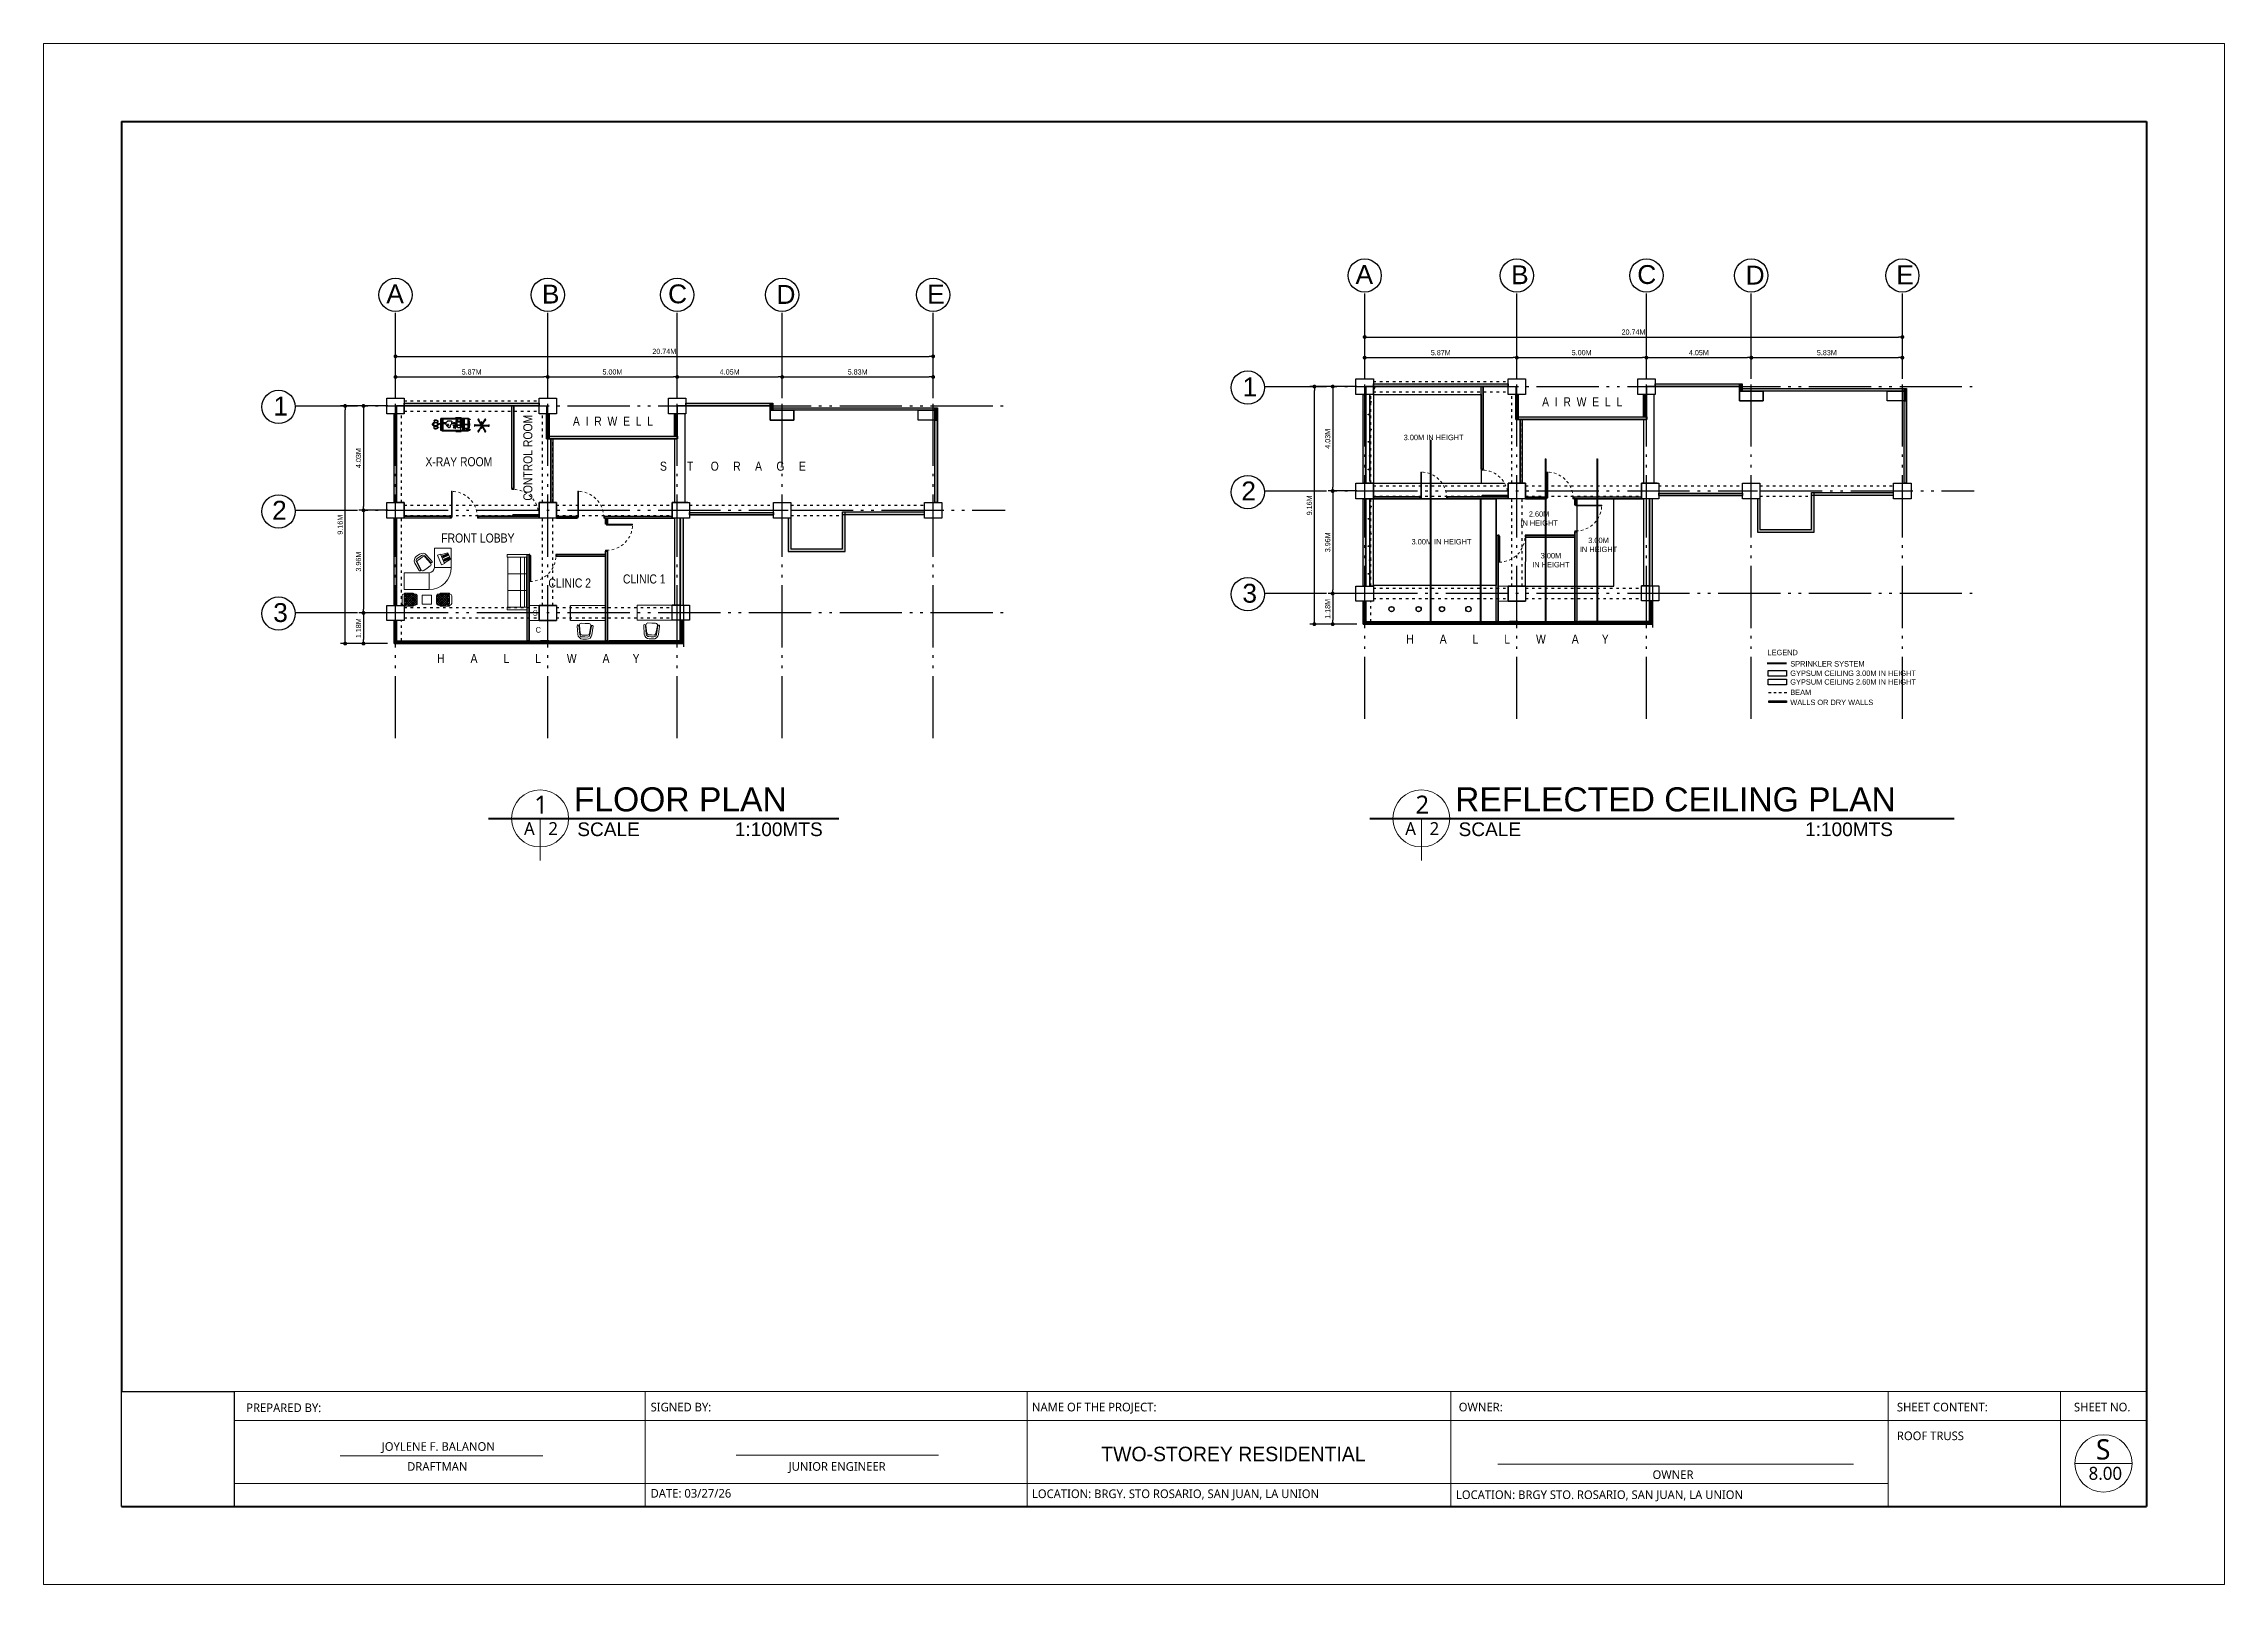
# Model space of a CAD drawing. Header units: metres. Extents: x 1770 to 2101, y 1850 to 1943.
# Drawn here: x 1769.9 to 1854, y 1849.9 to 1909.3 of the extents above; entities that cross this region are included whole.
import ezdxf

# ---------------------------------------------------------------- set-up
doc = ezdxf.new("R2010")
doc.units = ezdxf.units.M
for name, pattern in [('ACAD_ISO02W100', [15, 12, -3]), ('ACAD_ISO05W100', [33, 24, -3, 0, -3, 0, -3]), ('ACAD_ISO07W100', [3, 0, -3]), ('CENTER2', [28.575, 19.05, -3.175, 3.175, -3.175]), ('DASHED2', [0.375, 0.25, -0.125]), ('DOT2', [0.125, 0, -0.125])]:
    doc.linetypes.add(name, pattern=pattern)
for name, color, linetype in [('AR-DIM 1', 7, 'Continuous'), ('CEILING TILES', 30, 'Continuous'), ('COLUMN AND BEAMS', 160, 'Continuous'), ('furn', 7, 'Continuous'), ('LOLLIPOP', 80, 'ACAD_ISO05W100'), ('SPINKLER', 10, 'Continuous'), ('supurgelik', 31, 'Continuous'), ('TRACK LIGHT', 210, 'Continuous'), ('WALLS', 30, 'Continuous')]:
    doc.layers.add(name, color=color, linetype=linetype)
for name, color, linetype, lineweight in [('Boarder Line 2', 60, 'Continuous', 40), ('Border Line 3', 80, 'Continuous', 15), ('CYAN', 4, 'Continuous', 25), ('DOOR', 210, 'Continuous', 15), ('TEFRIS1', 161, 'Continuous', 15)]:
    doc.layers.add(name, color=color, linetype=linetype, lineweight=lineweight)
doc.styles.add('ATT', font='romans.shx')
doc.styles.add('spot level', font='trebuc.ttf')
doc.styles.get("Standard").update_dxf_attribs({"font": 'arial.ttf'})
doc.styles.add('style2', font='bahnschrift.ttf')
doc.dimstyles.new('Copy of 100', dxfattribs={"dimtxt": 0.2, "dimasz": 0.15, "dimexe": 0.18, "dimexo": 0.3, "dimgap": 0.09, "dimtad": 1, "dimzin": 0, "dimdsep": 46, "dimtxsty": 'style2', "dimblk": 'DOT', "dimcen": 0.09, "dimclrd": 256, "dimclre": 256, "dimclrt": 256, "dimadec": 0, "dimazin": 0, "dimtfac": 1, "dimtofl": 0, "dimtmove": 0, "dimatfit": 3, "dimldrblk": 'OBLIQUE', "dimfxl": 1, "dimtolj": 1, "dimtzin": 0, "dimarcsym": 0})
pattern_1 = [(283, (22.5, 0), (1979.9, 457.1), []), (13, (22.5, 0), (1522.8, 2437), [2032, -2032])]

msp = doc.modelspace()

# ---------------------------------------------------------------- texts
at = {"attachment_point": 1, "style": 'spot level'}
for s, width, gutter_width, heights, insert, char_height in [('1', 0.75646, 2.605, [0], (1788.858, 1880.357), 0.7), ('2', 0.75646, 2.605, [0], (1822.844, 1880.357), 0.7), ('A', 0.75646, 2.605, [0], (1788.459, 1879.334), 0.5), ('2', 0.75646, 2.605, [0], (1789.399, 1879.334), 0.5), ('A', 0.75646, 2.605, [0], (1822.444, 1879.334), 0.5), ('2', 0.75646, 2.605, [0.831], (1823.384, 1879.334), 0.5), ('SIGNED BY:', 3.53973, 1.108, [0], (1793.343, 1856.949), 0.3324), ('NAME OF THE PROJECT:', 6.51655, 1.108, [0], (1808.049, 1856.949), 0.33242), ('OWNER:', 6.51655, 1.108, [0], (1824.508, 1856.949), 0.3324), ('SHEET CONTENT:', 6.51655, 1.108, [0], (1841.406, 1856.949), 0.33242), ('SHEET NO.', 6.51655, 1.108, [0], (1848.233, 1856.949), 0.3324), ('PREPARED BY:', 3.53973, 1.108, [0], (1777.751, 1856.924), 0.33242), ('JOYLENE F. BALANON', 5.60314, 1.108, [0], (1782.973, 1855.43), 0.33242), ('{\\fArtifakt Element Black|b0|i0|c0|p34;TWO-STOREY RESIDENTIAL}', 14.6572, 1.867, [0], (1810.723, 1855.256), 0.55997), ('ROOF TRUSS', 8.3197, 1.108, [0], (1841.406, 1855.841), 0.3324), ('S', 15.32092, 2.605, [0], (1849.081, 1855.544), 0.782), ('DRAFTMAN', 3.53973, 1.108, [0], (1783.954, 1854.66), 0.3324), ('JUNIOR ENGINEER', 4.01935, 1.108, [0], (1798.666, 1854.66), 0.33242), ('8.00', 15.32092, 2.605, [0], (1848.798, 1854.479), 0.5), ('DATE: 03/27/26', 3.53973, 1.108, [0], (1793.343, 1853.625), 0.33242), ('LOCATION: BRGY. STO ROSARIO, SAN JUAN, LA UNION', 17.49048, 1.108, [0], (1808.049, 1853.607), 0.33242), ('LOCATION: BRGY STO. ROSARIO, SAN JUAN, LA UNION', 15.06036, 1.108, [0], (1824.4, 1853.571), 0.33242), ('OWNER', 3.53973, 1.108, [0], (1831.981, 1854.345), 0.3324)]:
    msp.add_mtext_dynamic_manual_height_columns(s, width=width, gutter_width=gutter_width, heights=heights, dxfattribs=dict(at, insert=insert, char_height=char_height))
at = {"layer": 'Boarder Line 2', "linetype": 'CENTER2', "ltscale": 0.05, "attachment_point": 1}
for s, insert, char_height in [('A', (1820.528, 1900.81), 0.727), ('B', (1826.527, 1900.801), 0.727), ('C', (1831.393, 1900.81), 0.727), ('D', (1835.573, 1900.787), 0.727), ('E', (1841.383, 1900.798), 0.727), ('A', (1783.152, 1900.065), 0.727), ('B', (1789.151, 1900.056), 0.727), ('C', (1794.017, 1900.065), 0.727), ('D', (1798.197, 1900.042), 0.727), ('E', (1804.007, 1900.053), 0.727), ('1', (1816.17, 1896.482), 0.727), ('1', (1778.794, 1895.737), 0.727), ('2', (1816.124, 1892.467), 0.727), ('2', (1778.748, 1891.722), 0.727), ('\\pxt1;3', (1816.165, 1888.523), 0.7272), ('\\pxt1;3', (1778.789, 1887.778), 0.7272)]:
    msp.add_mtext_dynamic_manual_height_columns(s, width=1.26507, gutter_width=3.636, heights=[0], dxfattribs=dict(at, insert=insert, char_height=char_height))
at = {"layer": 'CYAN', "ltscale": 0.5, "attachment_point": 1}
for s, insert, char_height, width in [('{\\fSwis721 BdOul BT|b0|i0|c0|p82;\\H1.733x;FLOOR PLAN}', (1790.383, 1880.677), 0.53546, 49.08206), ('{\\fSwis721 BdOul BT|b0|i0|c0|p82;\\H1.733x;REFLECTED CEILING PLAN}', (1824.368, 1880.677), 0.53546, 49.08206), ('{\\fSwis721 BdOul BT|b0|i0|c0|p82;\\H1.733x;SCALE ^I^I^I1:100MTS}', (1790.517, 1879.322), 0.30366, 27.83458), ('{\\fSwis721 BdOul BT|b0|i0|c0|p82;\\H1.733x;SCALE ^I^I^I^I^I^I^I^I^I1:100MTS}', (1824.503, 1879.322), 0.30366, 27.83458)]:
    msp.add_mtext(s, dxfattribs=dict(at, insert=insert, char_height=char_height, width=width))
at = {"layer": 'LOLLIPOP', "ltscale": 0.1, "attachment_point": 1}
for s, width, gutter_width, heights, insert, char_height in [('{\\fBahnschrift Light SemiCondensed|b0|i0|c0|p34;A  I  R  W  E  L  L}', 4.28488, 1.746, [0], (1827.723, 1895.712), 0.34913), ('{\\fBahnschrift Light SemiCondensed|b0|i0|c0|p34;A  I  R  W  E  L  L}', 4.28488, 1.746, [0], (1790.347, 1894.967), 0.34913), ('{\\fBahnschrift Light SemiCondensed|b0|i0|c0|p34;3.00M IN HEIGHT }', 2.55104, 1.039, [0], (1822.384, 1894.269), 0.20786), ('{\\fBahnschrift Light SemiCondensed|b0|i0|c0|p34;X-RAY ROOM}', 4.28488, 1.746, [0], (1784.66, 1893.404), 0.34913), ('{\\fBahnschrift Light SemiCondensed|b0|i0|c0|p34;S       T      O     R     A     G     E}', 9.15249, 1.746, [0], (1793.704, 1893.232), 0.34913), ('\\pxqc;{\\fBahnschrift Light SemiCondensed|b0|i0|c0|p34;2.60M\\PIN HEIGHT }', 2.55104, 1.039, [0], (1826.331, 1891.318), 0.20786), ('{\\fBahnschrift Light SemiCondensed|b0|i0|c0|p34;FRONT LOBBY}', 4.28488, 1.746, [0], (1785.271, 1890.463), 0.34913), ('{\\fBahnschrift Light SemiCondensed|b0|i0|c0|p34;3.00M IN HEIGHT }', 2.55104, 1.039, [0], (1822.688, 1890.249), 0.20786), ('\\pxqc;{\\fBahnschrift Light SemiCondensed|b0|i0|c0|p34;3.00M\\PIN HEIGHT }', 2.55104, 1.039, [0], (1828.623, 1890.302), 0.20786), ('{\\fBahnschrift Light SemiCondensed|b0|i0|c0|p34;CLINIC 1}', 4.28488, 1.746, [0], (1792.277, 1888.884), 0.34913), ('\\pxqc;{\\fBahnschrift Light SemiCondensed|b0|i0|c0|p34;3.00M\\PIN HEIGHT }', 2.55104, 1.039, [0], (1826.787, 1889.712), 0.20786), ('{\\fBahnschrift Light SemiCondensed|b0|i0|c0|p34;CLINIC 2}', 4.28488, 1.746, [0], (1789.4, 1888.729), 0.34913), ('{\\fBahnschrift Light SemiCondensed|b0|i0|c0|p34;S}', 2.55104, 1.039, [0], (1788.797, 1887.503), 0.20786), ('{\\fBahnschrift Light SemiCondensed|b0|i0|c0|p34;C}', 2.55104, 1.039, [0], (1788.909, 1886.849), 0.20786), ('{\\fBahnschrift Light SemiCondensed|b0|i0|c0|p34;H         A         L         L         W         A        Y}', 9.29786, 1.746, [0], (1822.486, 1886.568), 0.349131), ('{\\fBahnschrift Light SemiCondensed|b0|i0|c0|p34;H         A         L         L         W         A        Y}', 9.29786, 1.746, [0], (1785.11, 1885.823), 0.349131), ('\\pxql;{\\fBahnschrift Light SemiCondensed|b0|i0|c0|p34;LEGEND}', 3.88798, 1.039, [7.091549569793187e-14], (1836.415, 1885.978), 0.20786), ('\\pxql;{\\fBahnschrift Light SemiCondensed|b0|i0|c0|p34;SPRINKLER SYSTEM}', 3.88798, 1.039, [7.091549569793187e-14], (1837.294, 1885.542), 0.20786), ('\\pxql;{\\fBahnschrift Light SemiCondensed|b0|i0|c0|p34;GYPSUM CEILING 3.00M IN HEIGHT}', 3.88798, 1.039, [7.091549569793187e-14], (1837.294, 1885.178), 0.20786), ('\\pxql;{\\fBahnschrift Light SemiCondensed|b0|i0|c0|p34;GYPSUM CEILING 2.60M IN HEIGHT}', 3.88798, 1.039, [7.091549569793187e-14], (1837.294, 1884.843), 0.20786), ('\\pxql;{\\fBahnschrift Light SemiCondensed|b0|i0|c0|p34;WALLS OR DRY WALLS}', 3.88798, 1.039, [7.091549569793187e-14], (1837.294, 1884.057), 0.20786), ('\\pxql;{\\fBahnschrift Light SemiCondensed|b0|i0|c0|p34;BEAM}', 3.88798, 1.039, [7.091549569793187e-14], (1837.294, 1884.443), 0.20786)]:
    msp.add_mtext_dynamic_manual_height_columns(s, width=width, gutter_width=gutter_width, heights=heights, dxfattribs=dict(at, insert=insert, char_height=char_height))
at = {"layer": 'LOLLIPOP', "ltscale": 0.1, "insert": (1788.434, 1891.728), "char_height": 0.34913, "attachment_point": 1, "rotation": 90}
msp.add_mtext_dynamic_manual_height_columns('{\\fBahnschrift Light SemiCondensed|b0|i0|c0|p34;CONTROL ROOM}', width=4.28488, gutter_width=1.746, heights=[0], dxfattribs=at)

# ---------------------------------------------------------------- blocks, each defined once
blk = doc.blocks.new('dsgdsfg')
at = {"layer": 'TEFRIS1'}
h = blk.add_hatch(dxfattribs=at)
h.set_pattern_fill('_USER', color=256, scale=4.166667, angle=540, style=0, pattern_type=0)
h.set_pattern_definition([(180, (65715.266, -238641.4444), (-2e-15, 4.16666667), [])])
h.paths.add_polyline_path([(60117.6, -8253.1), (60115.1, -8253.1, 0.414214), (60109.2, -8259), (60109.2, -8289, 0.414214), (60115.1, -8294.8), (60117.6, -8294.8)])
h = blk.add_hatch(dxfattribs=at)
h.set_pattern_fill('_USER', color=256, scale=5.833333, angle=495, style=0, double=1, pattern_type=0)
h.set_pattern_definition([(225, (65715.266, -238641.4444), (-4.12478956, 4.12478956), []), (135, (65715.266, -238641.4444), (4.12478956, 4.12478956), [])])
h.paths.add_polyline_path([(60159.2, -8259, 0.414214), (60153.4, -8253.1), (60123.4, -8253.1, 0.414214), (60117.6, -8259), (60117.6, -8289, 0.414214), (60123.4, -8294.8), (60153.4, -8294.8, 0.414214), (60159.2, -8289)])
h = blk.add_hatch(dxfattribs=at)
h.set_pattern_fill('_USER', color=256, scale=5.833333, angle=495, style=0, double=1, pattern_type=0)
h.set_pattern_definition([(315, (54678.183, -238641.4444), (4.12478956, 4.12478956), []), (45, (54678.183, -238641.4444), (-4.12478956, 4.12478956), [])])
h.paths.add_polyline_path([(60234.2, -8289, 0.414214), (60240.1, -8294.8), (60270.1, -8294.8, 0.414214), (60275.9, -8289), (60275.9, -8259, 0.414214), (60270.1, -8253.1), (60240.1, -8253.1, 0.414214), (60234.2, -8259)])
h = blk.add_hatch(dxfattribs=at)
h.set_pattern_fill('_USER', color=256, scale=4.166667, angle=540, style=0, pattern_type=0)
h.set_pattern_definition([(360, (54678.1832, -238641.4444), (0, 4.16666667), [])])
h.paths.add_polyline_path([(60275.9, -8253.1), (60278.4, -8253.1, -0.414214), (60284.2, -8259), (60284.2, -8289, -0.414214), (60278.4, -8294.8), (60275.9, -8294.8)])
for p, q in [((60167.8, -8075.2), (60102.8, -8075.2)), ((60102.8, -8150.2), (60102.8, -8075.2)), ((60167.8, -8150.2), (60102.8, -8150.2)), ((60105.6, -8118.2), (60115.9, -8093.8)), ((60129.8, -8133.2), (60105.6, -8118.2)), ((60106.5, -8116.1), (60128.8, -8125.5)), ((60106.9, -8115.2), (60129.2, -8124.6)), ((60107.2, -8114.3), (60129.5, -8123.7)), ((60107.6, -8113.4), (60129.9, -8122.8)), ((60108, -8112.4), (60130.3, -8121.8)), ((60108.4, -8111.5), (60130.7, -8120.9)), ((60108.8, -8110.6), (60131.1, -8120)), ((60109.2, -8109.7), (60131.5, -8119.1)), ((60109.6, -8108.8), (60131.9, -8118.1)), ((60112, -8103), (60134.3, -8112.4)), ((60112.4, -8102.1), (60134.7, -8111.5)), ((60112.8, -8101.2), (60135.1, -8110.6)), ((60113.1, -8100.3), (60135.4, -8109.7)), ((60113.5, -8099.4), (60135.8, -8108.8)), ((60113.9, -8098.4), (60136.2, -8107.8)), ((60114.3, -8097.5), (60136.6, -8106.9)), ((60114.7, -8096.6), (60137, -8106)), ((60115.1, -8095.7), (60137.4, -8105.1)), ((60143.5, -8100.7), (60115.9, -8093.8)), ((60128.8, -8125.5), (60131.9, -8118.1)), ((60134.3, -8112.4), (60137.4, -8105.1)), ((60167.8, -8150.2), (60167.8, -8075.2)), ((60182, -8130.6), (60183.8, -8132.3)), ((60221.7, -8158.2), (60219.6, -8157.1)), ((60284.3, -8170.2), (60187.8, -8170.2)), ((60187.8, -8170.2), (60187.8, -8235.2)), ((60284.3, -8235.2), (60187.8, -8235.2)), ((60284.3, -8235.2), (60284.3, -8170.2)), ((60100.9, -8289), (60100.9, -8259)), ((60106.7, -8253.1), (60117.6, -8253.1)), ((60117.6, -8294.8), (60106.7, -8294.8)), ((60109.2, -8253.1), (60109.2, -8251.7)), ((60109.2, -8289), (60109.2, -8259)), ((60109.2, -8294.8), (60109.2, -8296.3)), ((60111.7, -8249.2), (60144.1, -8249.2)), ((60111.7, -8298.8), (60144.1, -8298.8)), ((60115.1, -8253.1), (60117.6, -8253.1)), ((60117.6, -8253.1), (60117.6, -8294.8)), ((60117.6, -8259), (60117.6, -8289)), ((60146.6, -8251.7), (60146.6, -8253.1)), ((60146.6, -8296.2), (60146.6, -8294.8)), ((60246.8, -8251.7), (60246.8, -8253.1)), ((60246.8, -8296.2), (60246.8, -8294.8)), ((60281.7, -8249.2), (60249.3, -8249.2)), ((60281.7, -8298.8), (60249.3, -8298.8)), ((60278.4, -8253.1), (60275.9, -8253.1)), ((60275.9, -8253.1), (60275.9, -8294.8)), ((60286.7, -8253.1), (60275.9, -8253.1)), ((60275.9, -8259), (60275.9, -8289)), ((60275.9, -8294.8), (60286.7, -8294.8)), ((60284.2, -8253.1), (60284.2, -8251.7)), ((60284.2, -8289), (60284.2, -8259)), ((60284.2, -8294.8), (60284.2, -8296.3)), ((60292.6, -8289), (60292.6, -8259))]:
    blk.add_line(p, q, dxfattribs=at)
for points in [[(60140, -8139.9), (60129, -8135.3), (60144.5, -8098.4), (60155.5, -8103.1)], [(60179.2, -8256.5), (60179.2, -8291.5), (60214.2, -8291.5), (60214.2, -8256.5)]]:
    blk.add_lwpolyline(points, close=True, dxfattribs=at)
for points in [[(60226.1, -8109.9), (60217.8, -8104.2, 0.375684), (60204.7, -8105.7), (60181.4, -8131.3, -1), (60176.9, -8127.1), (60198.1, -8102.2, -0.385227), (60224.7, -8098.7), (60230.6, -8102.8), (60236.6, -8106.9, -0.385227), (60242.7, -8133.1), (60226.9, -8161.7, -1), (60221.4, -8158.9), (60237.1, -8128.1, 0.375684), (60233.9, -8115.3), (60225.6, -8109.6)], [(60221.9, -8115.5), (60230.7, -8121.6, -0.374447), (60233, -8130.5), (60218.7, -8158.8, -0.455131), (60208.4, -8161.4), (60196, -8152.8), (60183.6, -8144.2, -0.455131), (60182.4, -8133.8), (60203.9, -8110.4, -0.374447), (60213.1, -8109.4), (60221.9, -8115.5)], [(60117.6, -8289, 0.414214), (60123.4, -8294.8), (60153.4, -8294.8, 0.414214), (60159.2, -8289), (60159.2, -8259, 0.414214), (60153.4, -8253.1), (60123.4, -8253.1, 0.414214), (60117.6, -8259)], [(60275.9, -8289, -0.414214), (60270.1, -8294.8), (60240.1, -8294.8, -0.414214), (60234.2, -8289), (60234.2, -8259, -0.414214), (60240.1, -8253.1), (60270.1, -8253.1, -0.414214), (60275.9, -8259)]]:
    blk.add_lwpolyline(points, format="xyb", dxfattribs=at)
for centre, radius, start, end in [((60187.8, -8150.2), 85, 180, 270), ((60187.8, -8150.2), 20, 180, 270), ((60106.7, -8259), 5.83, 90, 180), ((60106.7, -8289), 5.83, 180, 270), ((60111.7, -8251.7), 2.5, 89.97414, 180), ((60115.1, -8259), 5.83, 90, 180), ((60115.1, -8289), 5.83, 180, 270), ((60111.7, -8296.3), 2.5, 180, 270.02586), ((60144.1, -8251.7), 2.51, 359.95128, 89.68849), ((60144.1, -8296.3), 2.51, 270.31151, 0.04872), ((60249.3, -8251.7), 2.51, 90.31151, 180.04872), ((60249.3, -8296.3), 2.51, 179.95128, 269.68849), ((60278.4, -8259), 5.83, 0, 90), ((60278.4, -8289), 5.83, 270, 0), ((60281.7, -8251.7), 2.5, 0, 90.02586), ((60281.7, -8296.3), 2.5, 269.97414, 0), ((60286.7, -8259), 5.83, 0, 90), ((60286.7, -8289), 5.83, 270, 0)]:
    blk.add_arc(centre, radius, start, end, dxfattribs=at)
blk = doc.blocks.new('12PCOU03')
at = {"color": 0, "linetype": 'ByBlock'}
for p, q in [((0, 42), (30, 42)), ((0, 38), (0, 42)), ((0, 38), (30, 38)), ((1, -38), (1, 38)), ((4, -38), (4, 38)), ((10, -38), (10, 38)), ((29, 38), (29, -38)), ((30, 38), (30, 42)), ((1, 12.666667), (29, 12.666667)), ((1, -12.666667), (29, -12.666667)), ((30, -38), (0, -38)), ((0, -42), (0, -38)), ((30, -42), (0, -42)), ((30, -38), (30, -42))]:
    blk.add_line(p, q, dxfattribs=at)
at = {"color": 0, "linetype": 'ByBlock', "style": 'ATT'}
for tag, p, flags in [('ITEM', (32, 10.5), 3), ('ROOM_NUMBER', (32, 2.5), 1), ('WIDTH', (32, -6.5), 3), ('DEPTH', (32, -15.5), 3)]:
    blk.add_attdef(tag, p, '', height=6, dxfattribs=dict(at, flags=flags))
blk = doc.blocks.new('H-XR10')
at = {"color": 9, "linetype": 'DASHED2', "ltscale": 0.1}
blk.add_line((-1.78, 0), (-1.78, -0.01), dxfattribs=at)
at = {"color": 9, "linetype": 'DASHED2', "ltscale": 20}
for p, q in [((-1.78, 0), (-1.78, 0)), ((-1.75, 0.06), (-1.75, -0.07)), ((-1.7, 0.07), (-1.74, 0.07)), ((-1.53, 0.08), (-1.7, 0.08)), ((-1.53, 0.07), (-1.7, 0.07)), ((-1.55, 0.19), (-1.69, 0.19)), ((-1.69, 0.17), (-1.69, 0.08)), ((-1.54, 0.09), (-1.69, 0.09)), ((-1.55, 0.09), (-1.55, 0.08)), ((-1.24, -0.04), (-1.55, 0.02)), ((-1.54, 0.16), (-1.54, 0.09)), ((-1.54, 0.16), (-1.52, 0.16)), ((-1.54, 0.12), (-1.52, 0.12)), ((-1.52, 0.16), (-1.5, 0.14)), ((-1.52, 0.16), (-1.52, 0.12)), ((-1.52, 0.12), (-1.5, 0.12)), ((-1.78, -0.01), (-1.78, -0.01)), ((-1.7, -0.08), (-1.74, -0.08)), ((-1.53, -0.08), (-1.7, -0.08)), ((-1.53, -0.09), (-1.7, -0.09)), ((-1.69, -0.18), (-1.69, -0.09)), ((-1.54, -0.1), (-1.69, -0.1)), ((-1.55, -0.2), (-1.69, -0.2)), ((-1.24, -0.09), (-1.55, -0.02)), ((-1.55, -0.1), (-1.55, -0.09)), ((-1.54, -0.17), (-1.54, -0.1)), ((-1.54, -0.12), (-1.52, -0.12)), ((-1.54, -0.17), (-1.52, -0.17)), ((-1.52, -0.17), (-1.52, -0.12)), ((-1.52, -0.13), (-1.5, -0.14)), ((-1.52, -0.16), (-1.5, -0.15))]:
    blk.add_line(p, q, dxfattribs=at)
for p, q in [((-1.38, 0.29), (-1.38, -0.29)), ((-1.33, 0.3), (-1.33, -0.3)), ((-1.33, 0.3), (-0.04, 0.3)), ((-1.27, 0.27), (-1.27, -0.27)), ((-1.27, 0.27), (-0.31, 0.27)), ((-1.12, 0), (-1.12, -0.09)), ((-1.01, 0.14), (-1.1, 0.04)), ((-1.03, 0.05), (-1.04, 0)), ((-0.92, 0.05), (-0.92, 0.1)), ((-0.63, 0.1), (-0.66, 0.09)), ((-0.63, 0.07), (-0.66, 0.08)), ((-0.65, 0.3), (-0.65, 0.34)), ((-0.65, 0.34), (-0.39, 0.34)), ((-0.63, 0.1), (-0.63, 0.07)), ((-0.58, 0.11), (-0.62, 0.11)), ((-0.58, 0.06), (-0.62, 0.06)), ((-0.59, 0.01), (-0.6, 0.01)), ((-0.6, 0.01), (-0.6, -0.13)), ((-0.59, 0.02), (-0.59, 0.01)), ((-0.59, 0.02), (-0.42, 0.02)), ((-0.59, 0.01), (-0.42, 0.01)), ((-0.58, 0.13), (-0.58, 0.04)), ((-0.57, 0.14), (-0.44, 0.14)), ((-0.57, 0.03), (-0.43, 0.03)), ((-0.57, 0.03), (-0.57, 0.02)), ((-0.53, 0.27), (-0.53, 0.32)), ((-0.43, 0.27), (-0.43, 0.32)), ((-0.43, 0.13), (-0.43, 0.02)), ((-0.43, 0.01), (-0.43, -0.13)), ((-0.43, 0), (-0.37, 0)), ((-0.41, 0.27), (-0.41, 0)), ((-0.41, 0.14), (-0.4, 0.14)), ((-0.41, 0.14), (-0.4, 0.14)), ((-0.38, 0.12), (-0.41, 0)), ((-0.39, 0.3), (-0.39, 0.34)), ((-0.37, 0), (-0.37, 0.12)), ((-0.37, 0), (-0.37, -0.25)), ((-0.31, 0.3), (-0.31, -0.3)), ((-0.28, 0.3), (-0.28, -0.3)), ((-0.27, 0.29), (-0.27, -0.29)), ((-0.27, 0.29), (-0.24, 0.29)), ((-0.24, 0.29), (-0.24, -0.29)), ((-0.23, 0.29), (-0.14, 0.29)), ((-0.23, 0.29), (-0.23, 0.18)), ((-0.23, 0.2), (-0.23, 0)), ((-0.23, 0.2), (-0.05, 0.2)), ((-0.23, 0.18), (-0.14, 0.18)), ((-0.14, 0.18), (-0.14, 0.29)), ((-0.14, 0.18), (-0.14, 0.29)), ((-0.14, 0.29), (-0.05, 0.29)), ((-0.14, 0.18), (-0.05, 0.18)), ((-0.05, 0.29), (-0.05, 0.18)), ((-0.05, 0.2), (-0.05, 0)), ((-0.04, 0.3), (-0.04, -0.3)), ((-0.04, 0.28), (0.02, 0.27)), ((-0.04, 0.24), (0.02, 0.24)), ((-0.02, 0.22), (-0.04, 0.22)), ((-1.33, -0.29), (-1.38, -0.29)), ((-1.33, -0.3), (-0.53, -0.3)), ((-1.27, -0.27), (-0.31, -0.27)), ((-1.12, -0.04), (-1.17, -0.04)), ((-1.12, -0.09), (-1.17, -0.09)), ((-0.97, -0.17), (-1.05, -0.16)), ((-0.88, -0.17), (-0.95, -0.17)), ((-0.84, -0.01), (-0.87, -0.01)), ((-0.84, -0.01), (-0.84, -0.12)), ((-0.7, -0.04), (-0.84, -0.04)), ((-0.7, -0.09), (-0.84, -0.11)), ((-0.7, -0.04), (-0.7, -0.09)), ((-0.67, -0.04), (-0.67, -0.09)), ((-0.65, -0.05), (-0.67, -0.05)), ((-0.65, -0.08), (-0.67, -0.08)), ((-0.64, -0.2), (-0.65, -0.19)), ((-0.65, -0.3), (-0.65, -0.34)), ((-0.65, -0.34), (-0.39, -0.34)), ((-0.61, -0.05), (-0.64, -0.05)), ((-0.61, -0.08), (-0.64, -0.08)), ((-0.63, -0.19), (-0.64, -0.19)), ((-0.61, -0.23), (-0.64, -0.2)), ((-0.61, -0.19), (-0.63, -0.19)), ((-0.6, -0.04), (-0.61, -0.04)), ((-0.61, -0.04), (-0.61, -0.08)), ((-0.6, -0.08), (-0.61, -0.08)), ((-0.61, -0.23), (-0.61, -0.19)), ((-0.58, -0.19), (-0.61, -0.19)), ((-0.58, -0.23), (-0.61, -0.23)), ((-0.59, -0.13), (-0.6, -0.13)), ((-0.59, -0.01), (-0.59, -0.12)), ((-0.59, -0.13), (-0.59, -0.15)), ((-0.59, -0.13), (-0.42, -0.13)), ((-0.59, -0.15), (-0.42, -0.15)), ((-0.58, -0.27), (-0.58, -0.16)), ((-0.58, -0.16), (-0.43, -0.16)), ((-0.57, -0.16), (-0.57, -0.15)), ((-0.53, -0.27), (-0.53, -0.32)), ((-0.43, -0.13), (-0.37, -0.13)), ((-0.43, -0.15), (-0.43, -0.27)), ((-0.43, -0.27), (-0.43, -0.32)), ((-0.43, -0.3), (-0.04, -0.3)), ((-0.41, -0.13), (-0.41, -0.27)), ((-0.38, -0.24), (-0.41, -0.13)), ((-0.41, -0.26), (-0.4, -0.26)), ((-0.41, -0.27), (-0.4, -0.27)), ((-0.39, -0.3), (-0.39, -0.34)), ((-0.35, -0.06), (-0.34, -0.06)), ((-0.35, -0.07), (-0.34, -0.07)), ((-0.34, -0.06), (-0.34, -0.07)), ((-0.27, -0.29), (-0.24, -0.29)), ((-0.23, 0), (-0.05, 0)), ((-0.23, -0.01), (-0.05, -0.01)), ((-0.23, -0.01), (-0.23, -0.29)), ((-0.23, -0.29), (-0.05, -0.29)), ((-0.05, -0.01), (-0.05, -0.29)), ((-0.02, -0.22), (-0.04, -0.22)), ((-0.04, -0.24), (0.02, -0.24)), ((-0.04, -0.28), (0.02, -0.27))]:
    blk.add_line(p, q)
at = {"ltscale": 20}
for p, q in [((-1.33, 0.29), (-1.38, 0.29)), ((-1.24, -0.04), (-1.24, -0.06)), ((-1.19, -0.04), (-1.24, -0.04)), ((-1.24, -0.06), (-1.24, -0.09)), ((-1.19, -0.09), (-1.24, -0.09)), ((-1.19, -0.04), (-1.19, -0.09)), ((-1.17, -0.04), (-1.17, -0.09))]:
    blk.add_line(p, q, dxfattribs=at)
at = {"linetype": 'DOT2', "ltscale": 10}
blk.add_lwpolyline([(-0.65, -0.19, 0.00335), (-0.65, -0.02, 0.289016), (-0.67, 0.02, 0.346003), (-0.86, 0, 0.233332)], format="xyb", dxfattribs=at)
for points in [[(-0.66, 0.09, 0.151654), (-0.66, 0.09, 0.106973), (-0.67, 0.09, 0.074588), (-0.67, 0.09, 0.06125), (-0.67, 0.08, 0.06125), (-0.67, 0.08, 0.074588), (-0.67, 0.08, 0.106973), (-0.66, 0.08, 0.151654), (-0.66, 0.08, 0.151654)], [(-0.65, -0.19, 0.029651), (-0.65, -0.19, 0.09802)], [(-0.64, -0.19, 0.200553), (-0.64, -0.19, 0.09802), (-0.65, -0.19, 0.055163), (-0.65, -0.19, 0.041981), (-0.65, -0.19, 0.041981), (-0.65, -0.19, 0.055163), (-0.65, -0.19, 0.09802), (-0.65, -0.19, 0.200553), (-0.65, -0.19, 0.200553)]]:
    blk.add_lwpolyline(points, format="xyb")
at = {"color": 9, "linetype": 'DASHED2', "ltscale": 20}
blk.add_lwpolyline([(-1.5, -0.14, -0.151654), (-1.5, -0.14, -0.106973), (-1.49, -0.14, -0.074588), (-1.49, -0.14, -0.06125), (-1.49, -0.15, -0.06125), (-1.49, -0.15, -0.074588), (-1.49, -0.15, -0.106973), (-1.5, -0.15, -0.151654), (-1.5, -0.15, -0.151654)], format="xyb", dxfattribs=at)
for centre, radius in [((-1.03, 0.02), 0.0277), ((-0.59, 0), 0.00772), ((-0.44, 0), 0.00772), ((-0.59, -0.13), 0.00772), ((-0.44, -0.13), 0.00772), ((-0.36, -0.06), 0.00424)]:
    blk.add_circle(centre, radius)
blk.add_circle((-1.77, -0.01), 0.00424, dxfattribs=at)
for centre, radius, start, end in [((-1.74, -0.01), 0.0384, 113.8547, 246.1453), ((-1.74, 0.06), 0.01, 90, 180), ((-1.2, -0.01), 0.513, 170.3428, 189.6572), ((-1.2, -0.01), 0.506, 170.3428, 189.6572), ((-1.64, 0.17), 0.052, 97.0638, 180), ((-1.63, 0.06), 0.156, 69.3283, 97.0638), ((-1.59, 0.16), 0.052, 0, 69.3283), ((-2.06, -0.01), 0.506, 350.3428, 9.6572), ((-2.04, -0.01), 0.513, 350.3428, 9.6572), ((-1.5, 0.13), 0.01, 270, 56.0629), ((-1.74, -0.07), 0.01, 180, 270), ((-1.64, -0.18), 0.052, 180, 262.9362), ((-1.63, -0.07), 0.156, 262.9362, 290.6717), ((-1.59, -0.17), 0.052, 290.6717, 0)]:
    blk.add_arc(centre, radius, start, end, dxfattribs=at)
for centre, radius, start, end in [((-1.07, 0), 0.052, 135.1245, 180), ((-0.97, 0.1), 0.052, 0, 135.1245), ((-0.87, 0.05), 0.052, 180, 270), ((-0.62, 0.1), 0.01, 90, 180), ((-0.62, 0.07), 0.01, 180, 270), ((-0.57, 0.13), 0.01, 90, 180), ((-0.57, 0.04), 0.01, 180, 270), ((-0.44, 0.13), 0.01, 0, 90), ((-0.43, 0.01), 0.00851, 306.8699, 53.1301), ((-0.4, 0.12), 0.0166, 347.2917, 80.582), ((-0.4, 0.11), 0.0268, 16.031, 90.2442), ((-1.29, 0), 1.29, 349.9655, 10.0345), ((0.02, 0.25), 0.015, 270, 90), ((-1.03, -0.08), 0.0865, 184.4576, 259.185), ((-0.96, -0.12), 0.052, 258.338, 281.2633), ((-0.89, -0.12), 0.052, 281.2633, 0), ((-0.69, -0.06), 0.0264, 61.9275, 118.0725), ((-0.69, -0.06), 0.0264, 241.9275, 298.0725), ((-0.43, -0.14), 0.00851, 306.8699, 53.1301), ((-0.4, -0.25), 0.0166, 279.418, 12.7083), ((-0.4, -0.24), 0.0268, 269.7558, 343.969), ((-0.39, -0.06), 0.0384, 293.8547, 66.1453), ((0.02, -0.25), 0.015, 270, 90)]:
    blk.add_arc(centre, radius, start, end)
at = {"linetype": 'DOT2', "ltscale": 10}
for centre, radius, start, end in [((-0.85, 0.09), 0.191, 0.2301, 176.1346), ((-0.85, 0.09), 0.185, 358.6909, 173.2949), ((-0.89, -0.02), 0.227, 26.7873, 124.1037), ((-0.89, -0.02), 0.22, 27.0825, 127.7216), ((-0.75, 0.01), 0.109, 41.1633, 188.2103), ((-0.75, 0.01), 0.115, 43.579, 186.8548), ((-0.75, -0.11), 0.159, 58.4399, 132.9817), ((-0.9, -0.03), 0.245, 12.9779, 28.2807), ((-0.9, -0.03), 0.239, 14.323, 28.8379), ((-0.9, -0.03), 0.239, 355.6029, 12.3678), ((-0.9, -0.03), 0.245, 355.6029, 10.9198), ((-0.69, -0.01), 0.0426, 353.9593, 58.4399), ((-12.85, -0.01), 12.2, 359.1596, 359.9503)]:
    blk.add_arc(centre, radius, start, end, dxfattribs=at)
at = {"ltscale": 20}
for centre, start, end in [((-1.18, -0.06), 60.709, 119.291), ((-1.18, -0.07), 240.709, 299.291)]:
    blk.add_arc(centre, 0.0243, start, end, dxfattribs=at)
blk = doc.blocks.new('HG-HF42')
for p, q in [((-0.03, 0.01), (-0.33, 0.01)), ((-0.02, 0.02), (-0.16, 0.26)), ((0, 0.03), (-0.14, 0.27)), ((0, 0.12), (0, -0.17)), ((0.02, 0.05), (0.14, 0.27)), ((0.02, 0.02), (0.16, 0.26)), ((0.02, 0.12), (0.02, -0.17)), ((0.03, 0.01), (0.33, 0.01)), ((-0.03, -0.01), (-0.33, -0.01)), ((-0.02, -0.02), (-0.16, -0.26)), ((0, -0.03), (-0.14, -0.27)), ((0.02, -0.02), (0.16, -0.26)), ((0.02, -0.05), (0.14, -0.27)), ((0.03, -0.01), (0.33, -0.01))]:
    blk.add_line(p, q)
at = {"color": 9, "linetype": 'DOT2', "ltscale": 0.01}
for p, q in [((0, 0.09), (0.02, 0.09)), ((0, 0.09), (0.02, 0.09)), ((0, -0.14), (0.02, -0.14)), ((0, -0.14), (0.02, -0.14))]:
    blk.add_line(p, q, dxfattribs=at)
for centre, start, end in [((-0.33, 0), 19.4712, 340.5288), ((-0.16, 0.27), 319.4712, 280.5288), ((0.16, 0.27), 259.4712, 220.5288), ((0.33, 0), 199.4712, 160.5288), ((-0.16, -0.27), 79.4712, 40.5288), ((0.16, -0.27), 139.4712, 100.5288)]:
    blk.add_arc(centre, 0.03, start, end, dxfattribs=at)
for centre, radius, start, end in [((-0.33, 0), 0.008, 90, 179.6267), ((-0.02, 0), 0.315, 179.6267, 180.3733), ((-0.15, 0.27), 0.008, 30, 119.6267), ((0, 0), 0.315, 119.6267, 120.3733), ((-0.15, 0.27), 0.008, 120.3733, 210), ((-0.03, 0.02), 0.005, 270, 30), ((0.01, 0.12), 0.01, 0, 180), ((0, 0.03), 0.005, 210, 265.2425), ((0.03, 0.02), 0.005, 150, 270), ((0.15, 0.27), 0.008, 60.3733, 150), ((0, 0), 0.315, 59.6267, 60.3733), ((0.16, 0.26), 0.008, 330, 59.6267), ((0.33, 0), 0.008, 0.3733, 90), ((0.02, 0), 0.315, 359.6267, 0.3733), ((-0.33, 0), 0.008, 180.3733, 270), ((-0.16, -0.26), 0.008, 150, 239.6267), ((0, 0), 0.315, 239.6267, 240.3733), ((-0.15, -0.27), 0.008, 240.3733, 330), ((-0.03, -0.01), 0.005, 330, 90), ((0, -0.03), 0.005, 85.2425, 150), ((0.01, -0.17), 0.01, 180, 0), ((0.03, -0.01), 0.005, 90, 210), ((0.15, -0.27), 0.008, 210, 299.6267), ((0.15, -0.26), 0.008, 300.3733, 30), ((0, 0), 0.315, 299.6267, 300.3733), ((0.33, 0), 0.008, 270, 359.6267)]:
    blk.add_arc(centre, radius, start, end)
blk = doc.blocks.new('_Dot')
at = {"color": 0, "linetype": 'ByBlock', "lineweight": -2}
blk.add_line((-0.5, 0), (-1, 0), dxfattribs=at)
at = {"color": 0, "linetype": 'ByBlock', "const_width": 0.5}
blk.add_lwpolyline([(-0.25, 0, 1), (0.25, 0, 1)], format="xyb", close=True, dxfattribs=at)
blk = doc.blocks.new('*D11')
at = {"layer": 'AR-DIM 1', "lineweight": -2, "ltscale": 0.1, "transparency": 16777216}
for p, q in [((1783.505, 1895.681), (1783.505, 1896.677)), ((1783.655, 1896.497), (1789.225, 1896.497)), ((1789.375, 1895.681), (1789.375, 1896.677))]:
    blk.add_line(p, q, dxfattribs=at)
at = {"layer": 'Defpoints', "color": 0, "ltscale": 0.1, "transparency": 16777216}
for p in [(1789.375, 1896.497), (1783.505, 1895.381), (1789.375, 1895.381)]:
    blk.add_point(p, dxfattribs=at)
at = {"layer": 'AR-DIM 1', "lineweight": -2, "ltscale": 0.1, "transparency": 16777216, "xscale": 0.15, "yscale": 0.15, "zscale": 0.15, "rotation": 180}
blk.add_blockref('_Dot', (1783.505, 1896.497), dxfattribs=at)
at = {"layer": 'AR-DIM 1', "lineweight": -2, "ltscale": 0.1, "transparency": 16777216, "xscale": 0.15, "yscale": 0.15, "zscale": 0.15}
blk.add_blockref('_Dot', (1789.375, 1896.497), dxfattribs=at)
at = {"layer": 'AR-DIM 1', "ltscale": 0.1, "transparency": 16777216, "insert": (1786.44, 1896.689), "char_height": 0.2, "attachment_point": 5, "style": 'style2'}
blk.add_mtext('\\A1;5.87M', dxfattribs=at)
blk = doc.blocks.new('_Oblique')
at = {"color": 0, "linetype": 'ByBlock', "lineweight": -2}
blk.add_line((-0.5, -0.5), (0.5, 0.5), dxfattribs=at)
blk = doc.blocks.new('*D12')
at = {"layer": 'AR-DIM 1', "lineweight": -2, "ltscale": 0.1, "transparency": 16777216}
for p, q in [((1789.375, 1895.681), (1789.375, 1896.677)), ((1789.525, 1896.497), (1794.22, 1896.497)), ((1794.37, 1895.681), (1794.37, 1896.677))]:
    blk.add_line(p, q, dxfattribs=at)
at = {"layer": 'Defpoints', "color": 0, "ltscale": 0.1, "transparency": 16777216}
for p in [(1794.37, 1896.497), (1789.375, 1895.381), (1794.37, 1895.381)]:
    blk.add_point(p, dxfattribs=at)
at = {"layer": 'AR-DIM 1', "lineweight": -2, "ltscale": 0.1, "transparency": 16777216, "xscale": 0.15, "yscale": 0.15, "zscale": 0.15, "rotation": 180}
blk.add_blockref('_Dot', (1789.375, 1896.497), dxfattribs=at)
at = {"layer": 'AR-DIM 1', "lineweight": -2, "ltscale": 0.1, "transparency": 16777216, "xscale": 0.15, "yscale": 0.15, "zscale": 0.15}
blk.add_blockref('_Dot', (1794.37, 1896.497), dxfattribs=at)
at = {"layer": 'AR-DIM 1', "ltscale": 0.1, "transparency": 16777216, "insert": (1791.872, 1896.689), "char_height": 0.2, "attachment_point": 5, "style": 'style2'}
blk.add_mtext('\\A1;5.00M', dxfattribs=at)
blk = doc.blocks.new('*D13')
at = {"layer": 'AR-DIM 1', "lineweight": -2, "ltscale": 0.1, "transparency": 16777216}
for p, q in [((1794.37, 1895.681), (1794.37, 1896.677)), ((1794.52, 1896.497), (1798.265, 1896.497)), ((1798.415, 1895.681), (1798.415, 1896.677))]:
    blk.add_line(p, q, dxfattribs=at)
at = {"layer": 'Defpoints', "color": 0, "ltscale": 0.1, "transparency": 16777216}
for p in [(1798.415, 1896.497), (1794.37, 1895.381), (1798.415, 1895.381)]:
    blk.add_point(p, dxfattribs=at)
at = {"layer": 'AR-DIM 1', "lineweight": -2, "ltscale": 0.1, "transparency": 16777216, "xscale": 0.15, "yscale": 0.15, "zscale": 0.15, "rotation": 180}
blk.add_blockref('_Dot', (1794.37, 1896.497), dxfattribs=at)
at = {"layer": 'AR-DIM 1', "lineweight": -2, "ltscale": 0.1, "transparency": 16777216, "xscale": 0.15, "yscale": 0.15, "zscale": 0.15}
blk.add_blockref('_Dot', (1798.415, 1896.497), dxfattribs=at)
at = {"layer": 'AR-DIM 1', "ltscale": 0.1, "transparency": 16777216, "insert": (1796.392, 1896.689), "char_height": 0.2, "attachment_point": 5, "style": 'style2'}
blk.add_mtext('\\A1;4.05M', dxfattribs=at)
blk = doc.blocks.new('*D14')
at = {"layer": 'AR-DIM 1', "lineweight": -2, "ltscale": 0.1, "transparency": 16777216}
for p, q in [((1798.415, 1895.681), (1798.415, 1896.677)), ((1798.565, 1896.497), (1804.09, 1896.497)), ((1804.24, 1895.681), (1804.24, 1896.677))]:
    blk.add_line(p, q, dxfattribs=at)
at = {"layer": 'Defpoints', "color": 0, "ltscale": 0.1, "transparency": 16777216}
for p in [(1804.24, 1896.497), (1798.415, 1895.381), (1804.24, 1895.381)]:
    blk.add_point(p, dxfattribs=at)
at = {"layer": 'AR-DIM 1', "lineweight": -2, "ltscale": 0.1, "transparency": 16777216, "xscale": 0.15, "yscale": 0.15, "zscale": 0.15, "rotation": 180}
blk.add_blockref('_Dot', (1798.415, 1896.497), dxfattribs=at)
at = {"layer": 'AR-DIM 1', "lineweight": -2, "ltscale": 0.1, "transparency": 16777216, "xscale": 0.15, "yscale": 0.15, "zscale": 0.15}
blk.add_blockref('_Dot', (1804.24, 1896.497), dxfattribs=at)
at = {"layer": 'AR-DIM 1', "ltscale": 0.1, "transparency": 16777216, "insert": (1801.327, 1896.689), "char_height": 0.2, "attachment_point": 5, "style": 'style2'}
blk.add_mtext('\\A1;5.83M', dxfattribs=at)
blk = doc.blocks.new('*D15')
at = {"layer": 'AR-DIM 1', "lineweight": -2, "ltscale": 0.1, "transparency": 16777216}
for p, q in [((1783.505, 1895.681), (1783.505, 1897.471)), ((1804.24, 1895.681), (1804.24, 1897.471)), ((1783.655, 1897.291), (1804.09, 1897.291))]:
    blk.add_line(p, q, dxfattribs=at)
at = {"layer": 'Defpoints', "color": 0, "ltscale": 0.1, "transparency": 16777216}
for p in [(1804.24, 1897.291), (1783.505, 1895.381), (1804.24, 1895.381)]:
    blk.add_point(p, dxfattribs=at)
at = {"layer": 'AR-DIM 1', "lineweight": -2, "ltscale": 0.1, "transparency": 16777216, "xscale": 0.15, "yscale": 0.15, "zscale": 0.15, "rotation": 180}
blk.add_blockref('_Dot', (1783.505, 1897.291), dxfattribs=at)
at = {"layer": 'AR-DIM 1', "lineweight": -2, "ltscale": 0.1, "transparency": 16777216, "xscale": 0.15, "yscale": 0.15, "zscale": 0.15}
blk.add_blockref('_Dot', (1804.24, 1897.291), dxfattribs=at)
at = {"layer": 'AR-DIM 1', "ltscale": 0.1, "transparency": 16777216, "insert": (1793.872, 1897.483), "char_height": 0.2, "attachment_point": 5, "style": 'style2'}
blk.add_mtext('\\A1;20.74M', dxfattribs=at)
blk = doc.blocks.new('*D16')
at = {"layer": 'AR-DIM 1', "lineweight": -2, "ltscale": 0.1, "transparency": 16777216}
for p, q in [((1783.205, 1895.381), (1782.091, 1895.381)), ((1782.271, 1895.231), (1782.271, 1891.506)), ((1783.205, 1891.356), (1782.091, 1891.356))]:
    blk.add_line(p, q, dxfattribs=at)
at = {"layer": 'Defpoints', "color": 0, "ltscale": 0.1, "transparency": 16777216}
for p in [(1783.505, 1895.381), (1782.271, 1891.356), (1783.505, 1891.356)]:
    blk.add_point(p, dxfattribs=at)
at = {"layer": 'AR-DIM 1', "lineweight": -2, "ltscale": 0.1, "transparency": 16777216, "xscale": 0.15, "yscale": 0.15, "zscale": 0.15}
for p, rotation in [((1782.271, 1895.381), 90), ((1782.271, 1891.356), 270)]:
    blk.add_blockref('_Dot', p, dxfattribs=dict(at, rotation=rotation))
at = {"layer": 'AR-DIM 1', "ltscale": 0.1, "transparency": 16777216, "insert": (1782.079, 1893.368), "char_height": 0.2, "attachment_point": 5, "rotation": 90, "style": 'style2'}
blk.add_mtext('\\A1;4.03M', dxfattribs=at)
blk = doc.blocks.new('*D17')
at = {"layer": 'AR-DIM 1', "lineweight": -2, "ltscale": 0.1, "transparency": 16777216}
for p, q in [((1783.205, 1891.356), (1782.091, 1891.356)), ((1782.271, 1891.206), (1782.271, 1887.551)), ((1783.205, 1887.401), (1782.091, 1887.401))]:
    blk.add_line(p, q, dxfattribs=at)
at = {"layer": 'Defpoints', "color": 0, "ltscale": 0.1, "transparency": 16777216}
for p in [(1783.505, 1891.356), (1782.271, 1887.401), (1783.505, 1887.401)]:
    blk.add_point(p, dxfattribs=at)
at = {"layer": 'AR-DIM 1', "lineweight": -2, "ltscale": 0.1, "transparency": 16777216, "xscale": 0.15, "yscale": 0.15, "zscale": 0.15}
for p, rotation in [((1782.271, 1891.356), 90), ((1782.271, 1887.401), 270)]:
    blk.add_blockref('_Dot', p, dxfattribs=dict(at, rotation=rotation))
at = {"layer": 'AR-DIM 1', "ltscale": 0.1, "transparency": 16777216, "insert": (1782.079, 1889.378), "char_height": 0.2, "attachment_point": 5, "rotation": 90, "style": 'style2'}
blk.add_mtext('\\A1;3.96M', dxfattribs=at)
blk = doc.blocks.new('*D18')
at = {"layer": 'AR-DIM 1', "lineweight": -2, "ltscale": 0.1, "transparency": 16777216}
for p, q in [((1783.205, 1887.401), (1782.091, 1887.401)), ((1782.271, 1887.251), (1782.271, 1886.371)), ((1783.2, 1886.221), (1782.091, 1886.221))]:
    blk.add_line(p, q, dxfattribs=at)
at = {"layer": 'Defpoints', "color": 0, "ltscale": 0.1, "transparency": 16777216}
for p in [(1783.505, 1887.401), (1782.271, 1886.221), (1783.5, 1886.221)]:
    blk.add_point(p, dxfattribs=at)
at = {"layer": 'AR-DIM 1', "lineweight": -2, "ltscale": 0.1, "transparency": 16777216, "xscale": 0.15, "yscale": 0.15, "zscale": 0.15}
for p, rotation in [((1782.271, 1887.401), 90), ((1782.271, 1886.221), 270)]:
    blk.add_blockref('_Dot', p, dxfattribs=dict(at, rotation=rotation))
at = {"layer": 'AR-DIM 1', "ltscale": 0.1, "transparency": 16777216, "insert": (1782.079, 1886.811), "char_height": 0.2, "attachment_point": 5, "rotation": 90, "style": 'style2'}
blk.add_mtext('\\A1;1.18M', dxfattribs=at)
blk = doc.blocks.new('*D19')
at = {"layer": 'AR-DIM 1', "lineweight": -2, "ltscale": 0.1, "transparency": 16777216}
for p, q in [((1783.15, 1895.381), (1781.384, 1895.381)), ((1781.564, 1886.371), (1781.564, 1895.231)), ((1783.15, 1886.221), (1781.384, 1886.221))]:
    blk.add_line(p, q, dxfattribs=at)
at = {"layer": 'Defpoints', "color": 0, "ltscale": 0.1, "transparency": 16777216}
for p in [(1781.564, 1895.381), (1783.45, 1895.381), (1783.45, 1886.221)]:
    blk.add_point(p, dxfattribs=at)
at = {"layer": 'AR-DIM 1', "lineweight": -2, "ltscale": 0.1, "transparency": 16777216, "xscale": 0.15, "yscale": 0.15, "zscale": 0.15}
for p, rotation in [((1781.564, 1895.381), 90), ((1781.564, 1886.221), 270)]:
    blk.add_blockref('_Dot', p, dxfattribs=dict(at, rotation=rotation))
at = {"layer": 'AR-DIM 1', "ltscale": 0.1, "transparency": 16777216, "insert": (1781.372, 1890.801), "char_height": 0.2, "attachment_point": 5, "rotation": 90, "style": 'style2'}
blk.add_mtext('\\A1;9.16M', dxfattribs=at)
blk = doc.blocks.new('*D27')
at = {"layer": 'AR-DIM 1', "lineweight": -2, "ltscale": 0.1, "transparency": 16777216}
for p, q in [((1820.881, 1896.426), (1820.881, 1897.422)), ((1826.751, 1896.426), (1826.751, 1897.422)), ((1821.031, 1897.242), (1826.601, 1897.242))]:
    blk.add_line(p, q, dxfattribs=at)
at = {"layer": 'Defpoints', "color": 0, "ltscale": 0.1, "transparency": 16777216}
for p in [(1826.751, 1897.242), (1820.881, 1896.126), (1826.751, 1896.126)]:
    blk.add_point(p, dxfattribs=at)
at = {"layer": 'AR-DIM 1', "lineweight": -2, "ltscale": 0.1, "transparency": 16777216, "xscale": 0.15, "yscale": 0.15, "zscale": 0.15, "rotation": 180}
blk.add_blockref('_Dot', (1820.881, 1897.242), dxfattribs=at)
at = {"layer": 'AR-DIM 1', "lineweight": -2, "ltscale": 0.1, "transparency": 16777216, "xscale": 0.15, "yscale": 0.15, "zscale": 0.15}
blk.add_blockref('_Dot', (1826.751, 1897.242), dxfattribs=at)
at = {"layer": 'AR-DIM 1', "ltscale": 0.1, "transparency": 16777216, "insert": (1823.816, 1897.434), "char_height": 0.2, "attachment_point": 5, "style": 'style2'}
blk.add_mtext('\\A1;5.87M', dxfattribs=at)
blk = doc.blocks.new('*D28')
at = {"layer": 'AR-DIM 1', "lineweight": -2, "ltscale": 0.1, "transparency": 16777216}
for p, q in [((1826.751, 1896.426), (1826.751, 1897.422)), ((1831.746, 1896.426), (1831.746, 1897.422)), ((1826.901, 1897.242), (1831.596, 1897.242))]:
    blk.add_line(p, q, dxfattribs=at)
at = {"layer": 'Defpoints', "color": 0, "ltscale": 0.1, "transparency": 16777216}
for p in [(1831.746, 1897.242), (1826.751, 1896.126), (1831.746, 1896.126)]:
    blk.add_point(p, dxfattribs=at)
at = {"layer": 'AR-DIM 1', "lineweight": -2, "ltscale": 0.1, "transparency": 16777216, "xscale": 0.15, "yscale": 0.15, "zscale": 0.15, "rotation": 180}
blk.add_blockref('_Dot', (1826.751, 1897.242), dxfattribs=at)
at = {"layer": 'AR-DIM 1', "lineweight": -2, "ltscale": 0.1, "transparency": 16777216, "xscale": 0.15, "yscale": 0.15, "zscale": 0.15}
blk.add_blockref('_Dot', (1831.746, 1897.242), dxfattribs=at)
at = {"layer": 'AR-DIM 1', "ltscale": 0.1, "transparency": 16777216, "insert": (1829.248, 1897.434), "char_height": 0.2, "attachment_point": 5, "style": 'style2'}
blk.add_mtext('\\A1;5.00M', dxfattribs=at)
blk = doc.blocks.new('*D22')
at = {"layer": 'AR-DIM 1', "lineweight": -2, "ltscale": 0.1, "transparency": 16777216}
for p, q in [((1831.746, 1896.426), (1831.746, 1897.422)), ((1835.791, 1896.426), (1835.791, 1897.422)), ((1831.896, 1897.242), (1835.641, 1897.242))]:
    blk.add_line(p, q, dxfattribs=at)
at = {"layer": 'Defpoints', "color": 0, "ltscale": 0.1, "transparency": 16777216}
for p in [(1835.791, 1897.242), (1831.746, 1896.126), (1835.791, 1896.126)]:
    blk.add_point(p, dxfattribs=at)
at = {"layer": 'AR-DIM 1', "lineweight": -2, "ltscale": 0.1, "transparency": 16777216, "xscale": 0.15, "yscale": 0.15, "zscale": 0.15, "rotation": 180}
blk.add_blockref('_Dot', (1831.746, 1897.242), dxfattribs=at)
at = {"layer": 'AR-DIM 1', "lineweight": -2, "ltscale": 0.1, "transparency": 16777216, "xscale": 0.15, "yscale": 0.15, "zscale": 0.15}
blk.add_blockref('_Dot', (1835.791, 1897.242), dxfattribs=at)
at = {"layer": 'AR-DIM 1', "ltscale": 0.1, "transparency": 16777216, "insert": (1833.768, 1897.434), "char_height": 0.2, "attachment_point": 5, "style": 'style2'}
blk.add_mtext('\\A1;4.05M', dxfattribs=at)
blk = doc.blocks.new('*D23')
at = {"layer": 'AR-DIM 1', "lineweight": -2, "ltscale": 0.1, "transparency": 16777216}
for p, q in [((1835.791, 1896.426), (1835.791, 1897.422)), ((1841.616, 1896.426), (1841.616, 1897.422)), ((1835.941, 1897.242), (1841.466, 1897.242))]:
    blk.add_line(p, q, dxfattribs=at)
at = {"layer": 'Defpoints', "color": 0, "ltscale": 0.1, "transparency": 16777216}
for p in [(1841.616, 1897.242), (1835.791, 1896.126), (1841.616, 1896.126)]:
    blk.add_point(p, dxfattribs=at)
at = {"layer": 'AR-DIM 1', "lineweight": -2, "ltscale": 0.1, "transparency": 16777216, "xscale": 0.15, "yscale": 0.15, "zscale": 0.15, "rotation": 180}
blk.add_blockref('_Dot', (1835.791, 1897.242), dxfattribs=at)
at = {"layer": 'AR-DIM 1', "lineweight": -2, "ltscale": 0.1, "transparency": 16777216, "xscale": 0.15, "yscale": 0.15, "zscale": 0.15}
blk.add_blockref('_Dot', (1841.616, 1897.242), dxfattribs=at)
at = {"layer": 'AR-DIM 1', "ltscale": 0.1, "transparency": 16777216, "insert": (1838.703, 1897.434), "char_height": 0.2, "attachment_point": 5, "style": 'style2'}
blk.add_mtext('\\A1;5.83M', dxfattribs=at)
blk = doc.blocks.new('*D24')
at = {"layer": 'AR-DIM 1', "lineweight": -2, "ltscale": 0.1, "transparency": 16777216}
for p, q in [((1820.881, 1896.426), (1820.881, 1898.216)), ((1841.616, 1896.426), (1841.616, 1898.216)), ((1821.031, 1898.036), (1841.466, 1898.036))]:
    blk.add_line(p, q, dxfattribs=at)
at = {"layer": 'Defpoints', "color": 0, "ltscale": 0.1, "transparency": 16777216}
for p in [(1841.616, 1898.036), (1820.881, 1896.126), (1841.616, 1896.126)]:
    blk.add_point(p, dxfattribs=at)
at = {"layer": 'AR-DIM 1', "lineweight": -2, "ltscale": 0.1, "transparency": 16777216, "xscale": 0.15, "yscale": 0.15, "zscale": 0.15, "rotation": 180}
blk.add_blockref('_Dot', (1820.881, 1898.036), dxfattribs=at)
at = {"layer": 'AR-DIM 1', "lineweight": -2, "ltscale": 0.1, "transparency": 16777216, "xscale": 0.15, "yscale": 0.15, "zscale": 0.15}
blk.add_blockref('_Dot', (1841.616, 1898.036), dxfattribs=at)
at = {"layer": 'AR-DIM 1', "ltscale": 0.1, "transparency": 16777216, "insert": (1831.248, 1898.228), "char_height": 0.2, "attachment_point": 5, "style": 'style2'}
blk.add_mtext('\\A1;20.74M', dxfattribs=at)
blk = doc.blocks.new('*D25')
at = {"layer": 'AR-DIM 1', "lineweight": -2, "ltscale": 0.1, "transparency": 16777216}
for p, q in [((1820.581, 1896.126), (1819.467, 1896.126)), ((1819.647, 1895.976), (1819.647, 1892.251)), ((1820.581, 1892.101), (1819.467, 1892.101))]:
    blk.add_line(p, q, dxfattribs=at)
at = {"layer": 'Defpoints', "color": 0, "ltscale": 0.1, "transparency": 16777216}
for p in [(1820.881, 1896.126), (1819.647, 1892.101), (1820.881, 1892.101)]:
    blk.add_point(p, dxfattribs=at)
at = {"layer": 'AR-DIM 1', "lineweight": -2, "ltscale": 0.1, "transparency": 16777216, "xscale": 0.15, "yscale": 0.15, "zscale": 0.15}
for p, rotation in [((1819.647, 1896.126), 90), ((1819.647, 1892.101), 270)]:
    blk.add_blockref('_Dot', p, dxfattribs=dict(at, rotation=rotation))
at = {"layer": 'AR-DIM 1', "ltscale": 0.1, "transparency": 16777216, "insert": (1819.455, 1894.113), "char_height": 0.2, "attachment_point": 5, "rotation": 90, "style": 'style2'}
blk.add_mtext('\\A1;4.03M', dxfattribs=at)
blk = doc.blocks.new('*D26')
at = {"layer": 'AR-DIM 1', "lineweight": -2, "ltscale": 0.1, "transparency": 16777216}
for p, q in [((1820.581, 1892.101), (1819.467, 1892.101)), ((1819.647, 1891.951), (1819.647, 1888.296)), ((1820.581, 1888.146), (1819.467, 1888.146))]:
    blk.add_line(p, q, dxfattribs=at)
at = {"layer": 'Defpoints', "color": 0, "ltscale": 0.1, "transparency": 16777216}
for p in [(1820.881, 1892.101), (1819.647, 1888.146), (1820.881, 1888.146)]:
    blk.add_point(p, dxfattribs=at)
at = {"layer": 'AR-DIM 1', "lineweight": -2, "ltscale": 0.1, "transparency": 16777216, "xscale": 0.15, "yscale": 0.15, "zscale": 0.15}
for p, rotation in [((1819.647, 1892.101), 90), ((1819.647, 1888.146), 270)]:
    blk.add_blockref('_Dot', p, dxfattribs=dict(at, rotation=rotation))
at = {"layer": 'AR-DIM 1', "ltscale": 0.1, "transparency": 16777216, "insert": (1819.455, 1890.123), "char_height": 0.2, "attachment_point": 5, "rotation": 90, "style": 'style2'}
blk.add_mtext('\\A1;3.96M', dxfattribs=at)
blk = doc.blocks.new('*D20')
at = {"layer": 'AR-DIM 1', "lineweight": -2, "ltscale": 0.1, "transparency": 16777216}
for p, q in [((1820.581, 1888.146), (1819.467, 1888.146)), ((1819.647, 1887.996), (1819.647, 1887.116)), ((1820.576, 1886.966), (1819.467, 1886.966))]:
    blk.add_line(p, q, dxfattribs=at)
at = {"layer": 'Defpoints', "color": 0, "ltscale": 0.1, "transparency": 16777216}
for p in [(1820.881, 1888.146), (1819.647, 1886.966), (1820.876, 1886.966)]:
    blk.add_point(p, dxfattribs=at)
at = {"layer": 'AR-DIM 1', "lineweight": -2, "ltscale": 0.1, "transparency": 16777216, "xscale": 0.15, "yscale": 0.15, "zscale": 0.15}
for p, rotation in [((1819.647, 1888.146), 90), ((1819.647, 1886.966), 270)]:
    blk.add_blockref('_Dot', p, dxfattribs=dict(at, rotation=rotation))
at = {"layer": 'AR-DIM 1', "ltscale": 0.1, "transparency": 16777216, "insert": (1819.455, 1887.556), "char_height": 0.2, "attachment_point": 5, "rotation": 90, "style": 'style2'}
blk.add_mtext('\\A1;1.18M', dxfattribs=at)
blk = doc.blocks.new('*D21')
at = {"layer": 'AR-DIM 1', "lineweight": -2, "ltscale": 0.1, "transparency": 16777216}
for p, q in [((1820.526, 1896.126), (1818.761, 1896.126)), ((1818.941, 1887.116), (1818.941, 1895.976)), ((1820.526, 1886.966), (1818.761, 1886.966))]:
    blk.add_line(p, q, dxfattribs=at)
at = {"layer": 'Defpoints', "color": 0, "ltscale": 0.1, "transparency": 16777216}
for p in [(1818.941, 1896.126), (1820.826, 1896.126), (1820.826, 1886.966)]:
    blk.add_point(p, dxfattribs=at)
at = {"layer": 'AR-DIM 1', "lineweight": -2, "ltscale": 0.1, "transparency": 16777216, "xscale": 0.15, "yscale": 0.15, "zscale": 0.15}
for p, rotation in [((1818.941, 1896.126), 90), ((1818.941, 1886.966), 270)]:
    blk.add_blockref('_Dot', p, dxfattribs=dict(at, rotation=rotation))
at = {"layer": 'AR-DIM 1', "ltscale": 0.1, "transparency": 16777216, "insert": (1818.748, 1891.546), "char_height": 0.2, "attachment_point": 5, "rotation": 90, "style": 'style2'}
blk.add_mtext('\\A1;9.16M', dxfattribs=at)

# ---------------------------------------------------------------- dimensions: what is measured, and where the dimension line sits
at = {"layer": 'AR-DIM 1', "ltscale": 0.1}
for base, p1, p2, override, picture, middle in [((1841.615625526, 1898.035991456), (1820.880625526, 1896.125563479), (1841.615625526, 1896.125563479), {"dimpost": 'M'}, '*D24', (1831.248125526, 1898.228054729)), ((1804.239533441, 1897.290991456), (1783.504533441, 1895.380563479), (1804.239533441, 1895.380563479), {"dimpost": 'M'}, '*D15', (1793.872033441, 1897.483054729)), ((1826.751, 1897.242), (1820.881, 1896.126), (1826.751, 1896.126), {"dimpost": 'M'}, '*D27', (1823.816, 1897.434)), ((1831.745625526, 1897.241553241), (1826.750625526, 1896.125563479), (1831.745625526, 1896.125563479), {"dimpost": 'M', "dimtmove": 1}, '*D28', (1829.248125526, 1897.433616515)), ((1835.790625526, 1897.241553241), (1831.745625526, 1896.125563479), (1835.790625526, 1896.125563479), {"dimpost": 'M', "dimtmove": 1}, '*D22', (1833.768125526, 1897.433616515)), ((1841.615625526, 1897.241553241), (1835.790625526, 1896.125563479), (1841.615625526, 1896.125563479), {"dimpost": 'M', "dimtmove": 1}, '*D23', (1838.703125526, 1897.433616515)), ((1789.375, 1896.497), (1783.505, 1895.381), (1789.375, 1895.381), {"dimpost": 'M'}, '*D11', (1786.44, 1896.689)), ((1794.369533441, 1896.496553241), (1789.374533441, 1895.380563479), (1794.369533441, 1895.380563479), {"dimpost": 'M', "dimtmove": 1}, '*D12', (1791.872033441, 1896.688616515)), ((1798.414533441, 1896.496553241), (1794.369533441, 1895.380563479), (1798.414533441, 1895.380563479), {"dimpost": 'M', "dimtmove": 1}, '*D13', (1796.392033441, 1896.688616515)), ((1804.239533441, 1896.496553241), (1798.414533441, 1895.380563479), (1804.239533441, 1895.380563479), {"dimpost": 'M', "dimtmove": 1}, '*D14', (1801.327033441, 1896.688616515))]:
    dim = msp.add_linear_dim(base=base, p1=p1, p2=p2, dimstyle='Copy of 100', override=override, dxfattribs=at)
    dim.commit()
    dim.dimension.update_dxf_attribs({"geometry": picture, "text_midpoint": middle})
for base, p1, p2, override, picture, middle in [((1818.941, 1896.126), (1820.826, 1886.966), (1820.826, 1896.126), {"dimpost": 'M'}, '*D21', (1818.748, 1891.546)), ((1819.646942617, 1892.100563479), (1820.880625526, 1896.125563479), (1820.880625526, 1892.100563479), {"dimpost": 'M'}, '*D25', (1819.454879344, 1894.113063479)), ((1781.564, 1895.381), (1783.45, 1886.221), (1783.45, 1895.381), {"dimpost": 'M'}, '*D19', (1781.372, 1890.801)), ((1782.270850533, 1891.355563479), (1783.504533441, 1895.380563479), (1783.504533441, 1891.355563479), {"dimpost": 'M'}, '*D16', (1782.078787259, 1893.368063479)), ((1782.270850533, 1887.400563479), (1783.504533441, 1891.355563479), (1783.504533441, 1887.400563479), {"dimpost": 'M', "dimtmove": 1}, '*D17', (1782.078787259, 1889.378063479)), ((1819.646942617, 1888.145563479), (1820.880625526, 1892.100563479), (1820.880625526, 1888.145563479), {"dimpost": 'M', "dimtmove": 1}, '*D26', (1819.454879344, 1890.123063479)), ((1819.647, 1886.966), (1820.881, 1888.146), (1820.876, 1886.966), {"dimpost": 'M', "dimtmove": 1}, '*D20', (1819.455, 1887.556)), ((1782.271, 1886.221), (1783.505, 1887.401), (1783.5, 1886.221), {"dimpost": 'M', "dimtmove": 1}, '*D18', (1782.079, 1886.811))]:
    dim = msp.add_linear_dim(base=base, p1=p1, p2=p2, angle=90, dimstyle='Copy of 100', override=override, dxfattribs=at)
    dim.commit()
    dim.dimension.update_dxf_attribs({"geometry": picture, "text_midpoint": middle})

# ---------------------------------------------------------------- hatches: boundary and pattern name
at = {"layer": 'CEILING TILES', "ltscale": 0.1, "true_color": 0xa953a0, "transparency": 33554554}
h = msp.add_hatch(dxfattribs=at)
h.set_pattern_fill('AR-B816', color=215, scale=10, angle=283)
h.paths.add_polyline_path([(1821.116, 1895.821), (1820.926, 1895.821), (1820.926, 1892.406), (1821.116, 1892.406)])
h.paths.add_polyline_path([(1821.216, 1895.821), (1821.116, 1895.821), (1821.116, 1892.406), (1821.216, 1892.406)])
at = {"layer": 'CEILING TILES', "ltscale": 0.1, "true_color": 0x939598, "transparency": 33554554}
h = msp.add_hatch(dxfattribs=at)
h.set_pattern_fill('ANSI37', color=252, scale=10, angle=283)
h.paths.add_polyline_path([(1825.371, 1896.126), (1821.216, 1896.126), (1821.216, 1895.926), (1825.371, 1895.926)])
h.paths.add_polyline_path([(1825.371, 1895.926), (1821.216, 1895.926), (1821.216, 1895.821), (1825.371, 1895.821)])
at = {"layer": 'CEILING TILES', "ltscale": 0.1, "true_color": 0xa953a0, "transparency": 33554554}
h = msp.add_hatch(dxfattribs=at)
h.set_pattern_fill('AR-B816', color=215, scale=10, angle=283)
h.paths.add_polyline_path([(1825.371, 1896.126), (1821.216, 1896.126), (1821.216, 1895.926), (1825.371, 1895.926)])
h = msp.add_hatch(dxfattribs=at)
h.set_pattern_fill('AR-B816', color=215, scale=10, angle=283)
h.paths.add_polyline_path([(1826.551, 1895.821), (1826.416, 1895.821), (1826.416, 1895.926), (1825.446, 1895.926), (1825.446, 1892.941), (1825.446, 1892.905, -0.28951), (1826.327, 1892.301), (1826.416, 1892.301), (1826.416, 1892.406), (1826.551, 1892.406)])
h.paths.add_polyline_path([(1826.416, 1896.126), (1825.446, 1896.126), (1825.446, 1895.926), (1826.416, 1895.926)])
h.paths.add_polyline_path([(1826.706, 1895.821), (1826.551, 1895.821), (1826.551, 1892.406), (1826.751, 1892.406), (1826.751, 1894.861), (1826.706, 1894.861)])
h.paths.add_polyline_path([(1825.446, 1892.905, 0.009377), (1825.408, 1892.906), (1825.371, 1892.906), (1825.371, 1892.406), (1823.861, 1892.406, -0.030783), (1823.925, 1892.301), (1826.327, 1892.301, 0.28951)])
h.paths.add_polyline_path([(1826.389, 1892.101), (1824.004, 1892.101, -0.050855), (1824.038, 1891.901), (1825.371, 1891.901), (1825.371, 1891.906), (1825.408, 1891.906), (1825.408, 1891.936), (1826.408, 1891.936, 0.041587)])
h.paths.add_polyline_path([(1826.327, 1892.301), (1823.925, 1892.301, -0.053968), (1824.004, 1892.101), (1826.389, 1892.101, 0.052501)])
h.paths.add_polyline_path([(1823.925, 1892.301), (1823.071, 1892.301), (1823.071, 1892.101), (1824.004, 1892.101, 0.053968)])
h.paths.add_polyline_path([(1823.041, 1892.301), (1821.216, 1892.301), (1821.216, 1892.101), (1823.041, 1892.101)])
h.paths.add_polyline_path([(1823.041, 1892.101), (1821.216, 1892.101), (1821.216, 1891.901), (1823.041, 1891.901)])
h.paths.add_polyline_path([(1823.041, 1891.901), (1821.216, 1891.901), (1821.216, 1891.871), (1823.006, 1891.871), (1823.041, 1891.871)])
h.paths.add_polyline_path([(1823.041, 1892.406), (1821.216, 1892.406), (1821.216, 1892.301), (1823.041, 1892.301)])
h.paths.add_polyline_path([(1823.861, 1892.406), (1823.071, 1892.406), (1823.071, 1892.301), (1823.925, 1892.301, 0.030783)])
h.paths.add_polyline_path([(1824.004, 1892.101), (1823.071, 1892.101), (1823.071, 1891.901), (1824.038, 1891.901, 0.050855)])
h.paths.add_polyline_path([(1824.038, 1891.901), (1823.071, 1891.901), (1823.071, 1891.833), (1823.041, 1891.833), (1823.041, 1891.796), (1824.041, 1891.796), (1824.041, 1891.833, 0.016889)])
h.paths.add_polyline_path([(1825.371, 1891.901), (1824.038, 1891.901, -0.007511), (1824.04, 1891.871), (1824.076, 1891.871), (1825.371, 1891.871)])
h.paths.add_polyline_path([(1826.416, 1891.901), (1825.446, 1891.901), (1825.446, 1891.871), (1826.416, 1891.871)])
h = msp.add_hatch(dxfattribs=at)
h.set_pattern_fill('AR-B816', color=215, scale=10, angle=283)
h.paths.add_polyline_path([(1825.371, 1895.926), (1821.216, 1895.926), (1821.216, 1895.821), (1825.371, 1895.821)])
at = {"layer": 'CEILING TILES', "ltscale": 0.1, "true_color": 0xdbc1b3, "transparency": 33554495}
h = msp.add_hatch(dxfattribs=at)
h.set_pattern_fill('ANSI37', color=9, scale=10)
h.paths.add_polyline_path([(1825.371, 1895.821), (1821.216, 1895.821), (1821.216, 1892.406), (1823.041, 1892.406), (1823.041, 1892.833), (1823.071, 1892.833), (1823.071, 1892.833, -0.237109), (1823.861, 1892.406), (1825.371, 1892.406)])
h.paths.add_polyline_path([(1823.071, 1892.833), (1823.071, 1892.406), (1823.861, 1892.406, 0.237109)], flags=17)
at = {"layer": 'CEILING TILES', "ltscale": 0.1, "true_color": 0xa953a0, "transparency": 33554554}
h = msp.add_hatch(dxfattribs=at)
h.set_pattern_fill('AR-B816', color=215, scale=10, angle=283)
h.paths.add_polyline_path([(1826.876, 1894.861), (1826.806, 1894.861), (1826.751, 1894.861), (1826.751, 1892.406), (1826.876, 1892.406)])
h = msp.add_hatch(dxfattribs=at)
h.set_pattern_fill('AR-B816', color=215, scale=10, angle=283)
h.paths.add_polyline_path([(1826.416, 1892.301), (1826.327, 1892.301, -0.052501), (1826.389, 1892.101), (1826.416, 1892.101)])
h.paths.add_polyline_path([(1826.416, 1892.101), (1826.389, 1892.101, -0.041587), (1826.408, 1891.936), (1826.408, 1891.936), (1826.408, 1891.906), (1825.446, 1891.906), (1825.446, 1891.901), (1826.416, 1891.901)])
h = msp.add_hatch(dxfattribs=at)
h.set_pattern_fill('AR-B816', color=215, scale=10, angle=283)
h.paths.add_polyline_path([(1821.116, 1891.796), (1820.926, 1891.796), (1820.926, 1888.436), (1821.116, 1888.436)])
h.paths.add_polyline_path([(1821.216, 1891.796), (1821.116, 1891.796), (1821.116, 1888.436), (1821.216, 1888.436)])
h.paths.add_polyline_path([(1821.216, 1887.951), (1821.216, 1887.856), (1821.116, 1887.856), (1821.116, 1887.066), (1825.336, 1887.066), (1825.336, 1887.953)])
h.paths.add_polyline_path([(1821.116, 1887.856), (1820.926, 1887.856), (1820.926, 1887.066), (1821.116, 1887.066)])
h.paths.add_polyline_path([(1823.401, 1888.161), (1821.216, 1888.161), (1821.216, 1887.951), (1823.401, 1887.952)])
h.paths.add_polyline_path([(1823.401, 1888.352), (1821.216, 1888.351), (1821.216, 1888.161), (1823.401, 1888.161)])
h.paths.add_polyline_path([(1823.401, 1888.452), (1821.216, 1888.451), (1821.216, 1888.436), (1821.216, 1888.351), (1823.401, 1888.352)])
h.paths.add_polyline_path([(1825.336, 1888.161), (1823.426, 1888.161), (1823.426, 1887.952), (1825.336, 1887.953)])
h.paths.add_polyline_path([(1825.336, 1888.353), (1823.426, 1888.352), (1823.426, 1888.161), (1825.336, 1888.161)])
h.paths.add_polyline_path([(1825.336, 1888.453), (1823.426, 1888.452), (1823.426, 1888.352), (1825.336, 1888.353)])
h.paths.add_polyline_path([(1825.956, 1887.953), (1825.361, 1887.953), (1825.361, 1887.066), (1825.956, 1887.066)])
h.paths.add_polyline_path([(1825.956, 1888.161), (1825.361, 1888.161), (1825.361, 1887.953), (1825.956, 1887.953)])
h.paths.add_polyline_path([(1825.956, 1888.353), (1825.361, 1888.353), (1825.361, 1888.161), (1825.956, 1888.161)])
h.paths.add_polyline_path([(1825.956, 1888.453), (1825.336, 1888.453), (1825.336, 1888.353), (1825.956, 1888.353)])
h.paths.add_polyline_path([(1827.836, 1887.954), (1827.086, 1887.953), (1827.086, 1887.856), (1826.751, 1887.856), (1826.751, 1887.066), (1827.836, 1887.066)])
h.paths.add_polyline_path([(1826.751, 1887.856), (1826.031, 1887.856), (1826.031, 1887.066), (1826.751, 1887.066)])
h.paths.add_polyline_path([(1826.416, 1887.953), (1826.031, 1887.953), (1826.031, 1887.953), (1826.416, 1887.953)])
edge = h.paths.add_edge_path()
edge.add_arc((1826.066, 1890.358), 1, 299.01247, 313.23561, ccw=False)
edge.add_line((1826.551, 1889.484), (1826.551, 1888.436))
edge.add_line((1826.551, 1888.436), (1826.751, 1888.436))
edge.add_line((1826.751, 1888.436), (1826.751, 1889.63))
edge = h.paths.add_edge_path()
edge.add_arc((1826.066, 1890.358), 1, 271.71913, 299.01247, ccw=False)
edge.add_line((1826.096, 1889.359), (1826.096, 1889.358))
edge.add_line((1826.096, 1889.358), (1826.066, 1889.358))
edge.add_line((1826.066, 1889.358), (1826.066, 1890.321))
edge.add_line((1826.066, 1890.321), (1826.031, 1890.321))
edge.add_line((1826.031, 1890.321), (1826.031, 1888.436))
edge.add_line((1826.031, 1888.436), (1826.416, 1888.436))
edge.add_line((1826.416, 1888.436), (1826.551, 1888.436))
edge.add_line((1826.551, 1888.436), (1826.551, 1889.484))
edge = h.paths.add_edge_path()
edge.add_line((1826.551, 1891.796), (1826.416, 1891.796))
edge.add_line((1826.416, 1891.796), (1825.956, 1891.796))
edge.add_line((1825.956, 1891.796), (1825.956, 1890.396))
edge.add_line((1825.956, 1890.396), (1826.031, 1890.396))
edge.add_line((1826.031, 1890.396), (1826.066, 1890.396))
edge.add_line((1826.066, 1890.396), (1826.066, 1890.358))
edge.add_line((1826.066, 1890.358), (1826.096, 1890.358))
edge.add_line((1826.096, 1890.358), (1826.096, 1889.359))
edge.add_arc((1826.066, 1890.358), 1, 271.71913, 299.01247)
edge.add_line((1826.551, 1889.484), (1826.551, 1891.796))
edge = h.paths.add_edge_path()
edge.add_line((1826.751, 1891.796), (1826.551, 1891.796))
edge.add_line((1826.551, 1891.796), (1826.551, 1889.484))
edge.add_arc((1826.066, 1890.358), 1, 299.01247, 313.23561)
edge.add_line((1826.751, 1889.63), (1826.751, 1891.796))
edge = h.paths.add_edge_path()
edge.add_line((1826.951, 1891.796), (1826.751, 1891.796))
edge.add_line((1826.751, 1891.796), (1826.751, 1889.63))
edge.add_arc((1826.066, 1890.358), 1, 313.23561, 332.25152)
edge.add_line((1826.951, 1889.892), (1826.951, 1891.796))
edge = h.paths.add_edge_path()
edge.add_line((1827.836, 1891.796), (1827.086, 1891.796))
edge.add_line((1827.086, 1891.796), (1826.951, 1891.796))
edge.add_line((1826.951, 1891.796), (1826.951, 1889.892))
edge.add_arc((1826.066, 1890.358), 1, 332.25152, 360)
edge.add_line((1827.066, 1890.358), (1827.066, 1890.396))
edge.add_line((1827.066, 1890.396), (1827.101, 1890.396))
edge.add_line((1827.101, 1890.396), (1827.836, 1890.396))
edge.add_line((1827.836, 1890.396), (1827.836, 1891.796))
edge = h.paths.add_edge_path()
edge.add_line((1829.061, 1891.531), (1829.023, 1891.531))
edge.add_line((1829.023, 1891.531), (1829.023, 1891.561))
edge.add_line((1829.023, 1891.561), (1828.986, 1891.561))
edge.add_line((1828.986, 1891.561), (1828.986, 1891.596))
edge.add_line((1828.986, 1891.596), (1828.986, 1891.796))
edge.add_line((1828.986, 1891.796), (1828.946, 1891.796))
edge.add_line((1828.946, 1891.796), (1828.911, 1891.796))
edge.add_line((1828.911, 1891.796), (1828.911, 1891.833))
edge.add_arc((1827.911, 1891.833), 1, 360, 363.87041)
edge.add_line((1828.908, 1891.901), (1827.941, 1891.901))
edge.add_line((1827.941, 1891.901), (1827.941, 1891.833))
edge.add_line((1827.941, 1891.833), (1827.911, 1891.833))
edge.add_line((1827.911, 1891.833), (1827.911, 1891.796))
edge.add_line((1827.911, 1891.796), (1827.876, 1891.796))
edge.add_line((1827.876, 1891.796), (1827.861, 1891.796))
edge.add_line((1827.861, 1891.796), (1827.861, 1890.396))
edge.add_line((1827.861, 1890.396), (1828.986, 1890.396))
edge.add_line((1828.986, 1890.396), (1828.986, 1890.526))
edge.add_line((1828.986, 1890.526), (1828.986, 1890.561))
edge.add_line((1828.986, 1890.561), (1829.023, 1890.561))
edge.add_arc((1829.023, 1891.561), 1, 270, 272.1491)
edge.add_line((1829.061, 1890.561), (1829.061, 1891.531))
edge = h.paths.add_edge_path()
edge.add_line((1827.101, 1890.321), (1827.065, 1890.321))
edge.add_arc((1826.066, 1890.358), 1, 332.25152, 357.8509, ccw=False)
edge.add_line((1826.951, 1889.892), (1826.951, 1888.436))
edge.add_line((1826.951, 1888.436), (1827.086, 1888.436))
edge.add_line((1827.086, 1888.436), (1827.101, 1890.321))
edge = h.paths.add_edge_path()
edge.add_arc((1826.066, 1890.358), 1, 313.23561, 332.25152, ccw=False)
edge.add_line((1826.751, 1889.63), (1826.751, 1888.436))
edge.add_line((1826.751, 1888.436), (1826.951, 1888.436))
edge.add_line((1826.951, 1888.436), (1826.951, 1889.892))
h.paths.add_polyline_path([(1827.836, 1888.161), (1827.086, 1888.161), (1827.086, 1887.953), (1827.836, 1887.954)])
h.paths.add_polyline_path([(1827.836, 1888.354), (1827.086, 1888.353), (1827.086, 1888.161), (1827.836, 1888.161)])
h.paths.add_polyline_path([(1828.986, 1887.954), (1827.861, 1887.954), (1827.861, 1887.066), (1828.986, 1887.066)])
h.paths.add_polyline_path([(1828.986, 1888.161), (1827.861, 1888.161), (1827.861, 1887.954), (1828.986, 1887.954)])
h.paths.add_polyline_path([(1828.986, 1888.354), (1827.861, 1888.354), (1827.861, 1888.161), (1828.986, 1888.161)])
h.paths.add_polyline_path([(1828.986, 1888.436), (1827.861, 1888.436), (1827.861, 1888.354), (1828.986, 1888.354)])
h.paths.add_polyline_path([(1827.836, 1888.436), (1827.086, 1888.436), (1827.086, 1888.353), (1827.836, 1888.354)])
h.paths.add_polyline_path([(1829.836, 1888.436), (1829.061, 1888.436), (1829.061, 1888.354), (1829.836, 1888.355)])
h.paths.add_polyline_path([(1829.836, 1888.355), (1829.061, 1888.354), (1829.061, 1888.161), (1829.836, 1888.161)])
h.paths.add_polyline_path([(1829.836, 1888.161), (1829.061, 1888.161), (1829.061, 1887.954), (1829.836, 1887.955)])
h.paths.add_polyline_path([(1829.836, 1887.955), (1829.061, 1887.954), (1829.061, 1887.066), (1829.836, 1887.066)])
h.paths.add_polyline_path([(1831.746, 1887.866), (1831.551, 1887.866), (1831.551, 1887.956), (1829.861, 1887.955), (1829.861, 1887.066), (1831.746, 1887.066)])
h.paths.add_polyline_path([(1831.551, 1888.161), (1829.861, 1888.161), (1829.861, 1887.955), (1831.551, 1887.956)])
h.paths.add_polyline_path([(1831.551, 1888.356), (1829.861, 1888.355), (1829.861, 1888.161), (1831.551, 1888.161)])
h.paths.add_polyline_path([(1831.551, 1888.446), (1831.651, 1888.446), (1831.651, 1891.796), (1831.551, 1891.796), (1830.486, 1891.796), (1830.486, 1888.436), (1829.861, 1888.436), (1829.861, 1888.355), (1831.551, 1888.356)])
h.paths.add_polyline_path([(1826.215, 1887.272), (1826.47, 1887.272)], flags=16)
h.paths.add_polyline_path([(1826.031, 1887.856), (1826.416, 1887.856), (1826.416, 1888.436), (1826.031, 1888.436)])
at = {"layer": 'CEILING TILES', "ltscale": 0.1, "true_color": 0xdbc1b3, "transparency": 33554495}
h = msp.add_hatch(dxfattribs=at)
h.set_pattern_fill('ANSI37', color=9, scale=10)
h.paths.add_polyline_path([(1823.401, 1891.796), (1821.216, 1891.796), (1821.216, 1888.453), (1823.401, 1888.453)])
h.paths.add_polyline_path([(1825.336, 1891.796), (1823.426, 1891.796), (1823.426, 1888.453), (1825.336, 1888.453)])
h.paths.add_polyline_path([(1825.956, 1891.796), (1825.361, 1891.796), (1825.361, 1888.453), (1825.956, 1888.453)])
h = msp.add_hatch(dxfattribs=at)
h.set_pattern_fill('ANSI37', color=9, scale=10)
h.paths.add_polyline_path([(1829.836, 1890.978, -0.23175), (1829.061, 1890.561), (1829.061, 1890.526), (1829.061, 1888.436), (1829.836, 1888.436)])
h.paths.add_polyline_path([(1830.486, 1891.796), (1829.861, 1891.796), (1829.861, 1891.561), (1830.023, 1891.561), (1830.023, 1891.531), (1830.023, 1891.531, -0.137889), (1829.861, 1891.014), (1829.861, 1888.436), (1830.486, 1888.436)])
h.paths.add_polyline_path([(1829.836, 1891.531), (1829.061, 1891.531), (1829.061, 1890.561, 0.23175), (1829.836, 1890.978)])
h.paths.add_polyline_path([(1830.023, 1891.531), (1829.861, 1891.531), (1829.861, 1891.014, 0.137889)], flags=17)
h.paths.add_polyline_path([(1829.836, 1891.796), (1829.061, 1891.796), (1829.061, 1891.561), (1829.836, 1891.561)])
h = msp.add_hatch(dxfattribs=at)
h.set_pattern_fill('ANSI37', color=9, scale=10)
h.paths.add_polyline_path([(1828.986, 1890.306), (1827.861, 1890.315), (1827.861, 1888.436), (1828.986, 1888.436)])
h.paths.add_polyline_path([(1827.836, 1890.315), (1827.101, 1890.321), (1827.086, 1888.436), (1827.836, 1888.436)])
h = msp.add_hatch(dxfattribs=at)
h.set_pattern_fill('ANSI37', color=9, scale=10)
h.set_pattern_definition([(45, (-13.108, -3.676), (-22.45064, 22.45064), []), (135, (-13.108, -3.676), (-22.45064, -22.45064), [])])
h.paths.add_polyline_path([(1815.878, 1886.63), (1814.753, 1886.639), (1814.753, 1884.76), (1815.878, 1884.76)])
h.paths.add_polyline_path([(1814.728, 1886.639), (1813.993, 1886.645), (1813.978, 1884.76), (1814.728, 1884.76)])
at = {"layer": 'CEILING TILES', "ltscale": 0.1, "true_color": 0xdbc1b3, "transparency": 33554554}
h = msp.add_hatch(dxfattribs=at)
h.set_pattern_fill('AR-B816', color=9, scale=10, angle=283)
h.set_pattern_definition(pattern_1)
h.paths.add_polyline_path([(1836.439, 1885.178), (1836.439, 1884.956), (1837.149, 1884.956), (1837.149, 1885.178)])
at = {"layer": 'CEILING TILES', "ltscale": 0.1, "true_color": 0xa953a0, "transparency": 33554554}
h = msp.add_hatch(dxfattribs=at)
h.set_pattern_fill('AR-B816', color=215, scale=10, angle=283)
h.paths.add_polyline_path([(1836.439, 1884.846), (1836.439, 1884.624), (1837.149, 1884.624), (1837.149, 1884.846)])
h = msp.add_hatch(dxfattribs=at)
h.set_pattern_fill('AR-B816', color=215, scale=10, angle=283)
h.set_pattern_definition(pattern_1)
h.paths.add_polyline_path([(1837.149, 1884.624), (1837.149, 1884.846), (1836.439, 1884.846), (1836.439, 1884.624)])
at = {"layer": 'CEILING TILES', "ltscale": 0.1, "true_color": 0xf26722, "transparency": 33554687}
h = msp.add_hatch(dxfattribs=at)
h.set_pattern_fill('AR-B816', color=30, scale=10, angle=283)
h.set_pattern_definition(pattern_1)
h.paths.add_polyline_path([(1836.464, 1884.016), (1836.464, 1883.943), (1837.152, 1883.943), (1837.152, 1884.016)])
at = {"layer": 'WALLS', "ltscale": 0.1}
h = msp.add_hatch(color=256, dxfattribs=at)
h.dxf.hatch_style = 1
h.paths.add_polyline_path([(1820.881, 1895.821), (1820.826, 1895.821), (1820.826, 1892.406), (1820.881, 1892.406)])
h.paths.add_polyline_path([(1820.926, 1895.821), (1820.881, 1895.821), (1820.881, 1892.406), (1820.926, 1892.406)])
h = msp.add_hatch(color=256, dxfattribs=at)
h.dxf.hatch_style = 1
h.paths.add_polyline_path([(1826.416, 1896.226), (1821.216, 1896.226), (1821.216, 1896.126), (1826.416, 1896.126)])
h = msp.add_hatch(color=256, dxfattribs=at)
h.dxf.hatch_style = 1
h.paths.add_polyline_path([(1825.446, 1896.126), (1825.371, 1896.126), (1825.371, 1892.941), (1825.446, 1892.941)])
h = msp.add_hatch(color=256, dxfattribs=at)
h.dxf.hatch_style = 1
h.paths.add_polyline_path([(1826.806, 1895.821), (1826.751, 1895.821), (1826.751, 1894.861), (1826.806, 1894.861)])
h.paths.add_polyline_path([(1826.751, 1895.821), (1826.706, 1895.821), (1826.706, 1894.861), (1826.751, 1894.861)])
h = msp.add_hatch(color=256, dxfattribs=at)
h.dxf.hatch_style = 1
h.paths.add_polyline_path([(1831.746, 1895.821), (1831.627, 1895.821), (1831.627, 1894.961), (1831.746, 1894.961)])
h.paths.add_polyline_path([(1831.761, 1895.821), (1831.746, 1895.821), (1831.746, 1894.961), (1831.761, 1894.961)])
h = msp.add_hatch(color=256, dxfattribs=at)
h.dxf.hatch_style = 1
h.paths.add_polyline_path([(1832.081, 1896.226), (1832.081, 1896.126), (1835.336, 1896.126), (1835.336, 1896.226)])
h = msp.add_hatch(color=256, dxfattribs=at)
h.dxf.hatch_style = 1
h.paths.add_polyline_path([(1835.436, 1896.226), (1835.336, 1896.226), (1835.336, 1896.126), (1835.436, 1896.126)])
h.paths.add_polyline_path([(1835.436, 1896.126), (1835.336, 1896.126), (1835.336, 1895.956), (1835.436, 1895.956)])
h = msp.add_hatch(color=256, dxfattribs=at)
h.dxf.hatch_style = 1
h.paths.add_polyline_path([(1841.616, 1896.056), (1835.336, 1896.056), (1835.336, 1895.956), (1841.616, 1895.956)])
h.paths.add_polyline_path([(1841.681, 1896.056), (1841.616, 1896.056), (1841.616, 1895.956), (1841.681, 1895.956)])
h = msp.add_hatch(color=256, dxfattribs=at)
h.dxf.hatch_style = 1
h.paths.add_polyline_path([(1841.781, 1896.056), (1841.681, 1896.056), (1841.681, 1895.576), (1841.781, 1895.576)])
h = msp.add_hatch(color=256, dxfattribs=at)
h.dxf.hatch_style = 1
h.paths.add_polyline_path([(1783.505, 1895.076), (1783.45, 1895.076), (1783.45, 1891.661), (1783.505, 1891.661)])
h.paths.add_polyline_path([(1783.55, 1895.076), (1783.505, 1895.076), (1783.505, 1891.661), (1783.55, 1891.661)])
h = msp.add_hatch(color=256, dxfattribs=at)
h.dxf.hatch_style = 1
h.paths.add_polyline_path([(1789.04, 1895.481), (1783.84, 1895.481), (1783.84, 1895.381), (1789.04, 1895.381)])
h = msp.add_hatch(color=256, dxfattribs=at)
h.dxf.hatch_style = 1
h.paths.add_polyline_path([(1788.07, 1895.381), (1787.995, 1895.381), (1787.995, 1892.196), (1788.07, 1892.196)])
h = msp.add_hatch(color=256, dxfattribs=at)
h.dxf.hatch_style = 1
h.paths.add_polyline_path([(1789.43, 1895.076), (1789.375, 1895.076), (1789.375, 1894.116), (1789.43, 1894.116)])
h.paths.add_polyline_path([(1789.375, 1895.076), (1789.33, 1895.076), (1789.33, 1894.116), (1789.375, 1894.116)])
h = msp.add_hatch(color=256, dxfattribs=at)
h.dxf.hatch_style = 1
h.paths.add_polyline_path([(1794.37, 1895.076), (1794.251, 1895.076), (1794.251, 1894.216), (1794.37, 1894.216)])
h.paths.add_polyline_path([(1794.385, 1895.076), (1794.37, 1895.076), (1794.37, 1894.216), (1794.385, 1894.216)])
h = msp.add_hatch(color=256, dxfattribs=at)
h.dxf.hatch_style = 1
h.paths.add_polyline_path([(1794.705, 1895.481), (1794.705, 1895.381), (1797.96, 1895.381), (1797.96, 1895.481)])
h = msp.add_hatch(color=256, dxfattribs=at)
h.dxf.hatch_style = 1
h.paths.add_polyline_path([(1798.06, 1895.481), (1797.96, 1895.481), (1797.96, 1895.381), (1798.06, 1895.381)])
h.paths.add_polyline_path([(1798.06, 1895.381), (1797.96, 1895.381), (1797.96, 1895.211), (1798.06, 1895.211)])
h = msp.add_hatch(color=256, dxfattribs=at)
h.dxf.hatch_style = 1
h.paths.add_polyline_path([(1804.24, 1895.311), (1797.96, 1895.311), (1797.96, 1895.211), (1804.24, 1895.211)])
h.paths.add_polyline_path([(1804.305, 1895.311), (1804.24, 1895.311), (1804.24, 1895.211), (1804.305, 1895.211)])
h = msp.add_hatch(color=256, dxfattribs=at)
h.dxf.hatch_style = 1
h.paths.add_polyline_path([(1804.405, 1895.311), (1804.305, 1895.311), (1804.305, 1894.831), (1804.405, 1894.831)])
h = msp.add_hatch(color=256, dxfattribs=at)
h.dxf.hatch_style = 1
h.paths.add_polyline_path([(1804.405, 1894.831), (1804.305, 1894.831), (1804.305, 1891.661), (1804.405, 1891.661)])
h = msp.add_hatch(color=256, dxfattribs=at)
h.dxf.hatch_style = 1
h.paths.add_polyline_path([(1831.746, 1894.961), (1826.806, 1894.961), (1826.806, 1894.861), (1831.746, 1894.861)])
h.paths.add_polyline_path([(1831.761, 1894.961), (1831.746, 1894.961), (1831.746, 1894.861), (1831.761, 1894.861)])
h = msp.add_hatch(color=256, dxfattribs=at)
h.dxf.hatch_style = 1
h.paths.add_polyline_path([(1826.951, 1894.861), (1826.876, 1894.861), (1826.876, 1892.406), (1826.951, 1892.406)])
h = msp.add_hatch(color=256, dxfattribs=at)
h.dxf.hatch_style = 1
h.paths.add_polyline_path([(1841.781, 1895.576), (1841.681, 1895.576), (1841.681, 1892.406), (1841.781, 1892.406)])
h = msp.add_hatch(color=256, dxfattribs=at)
h.dxf.hatch_style = 1
h.paths.add_polyline_path([(1794.37, 1894.216), (1789.43, 1894.216), (1789.43, 1894.116), (1794.37, 1894.116)])
h.paths.add_polyline_path([(1794.385, 1894.216), (1794.37, 1894.216), (1794.37, 1894.116), (1794.385, 1894.116)])
h = msp.add_hatch(color=256, dxfattribs=at)
h.dxf.hatch_style = 1
h.paths.add_polyline_path([(1789.575, 1894.116), (1789.5, 1894.116), (1789.5, 1891.661), (1789.575, 1891.661)])
h = msp.add_hatch(color=256, dxfattribs=at)
h.dxf.hatch_style = 1
h.paths.add_polyline_path([(1820.926, 1891.796), (1820.881, 1891.796), (1820.881, 1888.436), (1820.926, 1888.436)])
h.paths.add_polyline_path([(1820.881, 1891.796), (1820.826, 1891.796), (1820.826, 1888.436), (1820.881, 1888.436)])
h = msp.add_hatch(color=256, dxfattribs=at)
h.dxf.hatch_style = 1
h.paths.add_polyline_path([(1823.006, 1891.871), (1821.216, 1891.871), (1821.216, 1891.796), (1823.006, 1891.796)])
h = msp.add_hatch(color=256, dxfattribs=at)
h.dxf.hatch_style = 1
h.paths.add_polyline_path([(1826.416, 1891.871), (1824.076, 1891.871), (1824.076, 1891.796), (1826.416, 1891.796)])
h = msp.add_hatch(color=256, dxfattribs=at)
h.dxf.hatch_style = 1
h.paths.add_polyline_path([(1827.876, 1891.871), (1827.086, 1891.871), (1827.086, 1891.796), (1827.876, 1891.796)])
h = msp.add_hatch(color=256, dxfattribs=at)
h.dxf.hatch_style = 1
h.paths.add_polyline_path([(1831.551, 1891.871), (1828.946, 1891.871), (1828.946, 1891.796), (1831.551, 1891.796)])
h = msp.add_hatch(color=256, dxfattribs=at)
h.dxf.hatch_style = 1
h.paths.add_polyline_path([(1829.061, 1891.796), (1828.986, 1891.796), (1828.986, 1891.596), (1829.061, 1891.596)])
h = msp.add_hatch(color=256, dxfattribs=at)
h.dxf.hatch_style = 1
h.paths.add_polyline_path([(1831.983, 1891.796), (1831.861, 1891.796), (1831.861, 1888.446), (1831.983, 1888.446)])
h = msp.add_hatch(color=256, dxfattribs=at)
h.dxf.hatch_style = 1
h.paths.add_polyline_path([(1835.456, 1892.021), (1832.221, 1892.021), (1832.221, 1891.921), (1835.456, 1891.921)])
h = msp.add_hatch(color=256, dxfattribs=at)
h.dxf.hatch_style = 1
h.paths.add_polyline_path([(1841.281, 1892.046), (1839.781, 1892.046), (1838.216, 1892.046), (1838.216, 1891.946), (1839.781, 1891.946), (1841.281, 1891.946)])
h.paths.add_polyline_path([(1838.216, 1892.046), (1838.116, 1892.046), (1838.116, 1891.946), (1838.216, 1891.946)])
h.paths.add_polyline_path([(1838.216, 1891.946), (1838.116, 1891.946), (1838.116, 1890.616), (1836.126, 1890.616), (1836.126, 1891.796), (1836.026, 1891.796), (1836.026, 1890.516), (1838.216, 1890.516)])
h = msp.add_hatch(color=256, dxfattribs=at)
h.dxf.hatch_style = 1
h.paths.add_polyline_path([(1783.55, 1891.051), (1783.505, 1891.051), (1783.505, 1887.691), (1783.55, 1887.691)])
h.paths.add_polyline_path([(1783.505, 1891.051), (1783.45, 1891.051), (1783.45, 1887.691), (1783.505, 1887.691)])
h = msp.add_hatch(color=256, dxfattribs=at)
h.dxf.hatch_style = 1
h.paths.add_polyline_path([(1785.63, 1891.126), (1783.84, 1891.126), (1783.84, 1891.051), (1785.63, 1891.051)])
h = msp.add_hatch(color=256, dxfattribs=at)
h.dxf.hatch_style = 1
h.paths.add_polyline_path([(1789.04, 1891.126), (1786.7, 1891.126), (1786.7, 1891.051), (1789.04, 1891.051)])
h = msp.add_hatch(color=256, dxfattribs=at)
h.dxf.hatch_style = 1
h.paths.add_polyline_path([(1790.5, 1891.126), (1789.71, 1891.126), (1789.71, 1891.051), (1790.5, 1891.051)])
h = msp.add_hatch(color=256, dxfattribs=at)
h.dxf.hatch_style = 1
h.paths.add_polyline_path([(1794.175, 1891.126), (1791.57, 1891.126), (1791.57, 1891.051), (1794.175, 1891.051)])
h = msp.add_hatch(color=256, dxfattribs=at)
h.dxf.hatch_style = 1
h.paths.add_polyline_path([(1791.685, 1891.051), (1791.61, 1891.051), (1791.61, 1890.851), (1791.685, 1890.851)])
h = msp.add_hatch(color=256, dxfattribs=at)
h.dxf.hatch_style = 1
h.paths.add_polyline_path([(1794.607, 1891.051), (1794.485, 1891.051), (1794.485, 1887.701), (1794.607, 1887.701)])
h = msp.add_hatch(color=256, dxfattribs=at)
h.dxf.hatch_style = 1
h.paths.add_polyline_path([(1798.08, 1891.276), (1794.845, 1891.276), (1794.845, 1891.176), (1798.08, 1891.176)])
h = msp.add_hatch(color=256, dxfattribs=at)
h.dxf.hatch_style = 1
h.paths.add_polyline_path([(1803.905, 1891.301), (1802.405, 1891.301), (1800.84, 1891.301), (1800.84, 1891.201), (1802.405, 1891.201), (1803.905, 1891.201)])
h.paths.add_polyline_path([(1800.84, 1891.301), (1800.74, 1891.301), (1800.74, 1891.201), (1800.84, 1891.201)])
h.paths.add_polyline_path([(1800.84, 1891.201), (1800.74, 1891.201), (1800.74, 1889.871), (1798.75, 1889.871), (1798.75, 1891.051), (1798.65, 1891.051), (1798.65, 1889.771), (1800.84, 1889.771)])
h = msp.add_hatch(color=256, dxfattribs=at)
h.dxf.hatch_style = 1
h.paths.add_polyline_path([(1791.61, 1889.651), (1790.485, 1889.651), (1790.485, 1889.576), (1791.61, 1889.576)])
h.paths.add_polyline_path([(1790.46, 1889.651), (1789.725, 1889.651), (1789.725, 1889.576), (1790.46, 1889.576)])
h.paths.add_polyline_path([(1790.485, 1889.651), (1790.46, 1889.651), (1790.46, 1889.576), (1790.485, 1889.576)])
h.paths.add_polyline_path([(1791.685, 1889.781), (1791.61, 1889.781), (1791.61, 1887.609), (1791.685, 1887.609)])
h.paths.add_polyline_path([(1791.685, 1887.609), (1791.61, 1887.609), (1791.61, 1887.209), (1791.685, 1887.209)])
h.paths.add_polyline_path([(1791.685, 1887.209), (1791.61, 1887.209), (1791.61, 1886.321), (1791.685, 1886.321)])
h = msp.add_hatch(color=256, dxfattribs=at)
h.dxf.hatch_style = 1
h.paths.add_polyline_path([(1826.031, 1887.953), (1825.956, 1887.953), (1825.956, 1887.066), (1826.031, 1887.066)])
h.paths.add_polyline_path([(1826.031, 1888.353), (1825.956, 1888.353), (1825.956, 1887.953), (1826.031, 1887.953)])
h.paths.add_polyline_path([(1826.031, 1890.396), (1825.956, 1890.396), (1825.956, 1888.353), (1826.031, 1888.353)])
h = msp.add_hatch(color=256, dxfattribs=at)
h.dxf.hatch_style = 1
h.paths.add_polyline_path([(1828.986, 1890.396), (1827.861, 1890.396), (1827.861, 1890.321), (1828.986, 1890.321)])
h.paths.add_polyline_path([(1827.836, 1890.396), (1827.101, 1890.396), (1827.101, 1890.321), (1827.836, 1890.321)])
h.paths.add_polyline_path([(1827.861, 1890.396), (1827.836, 1890.396), (1827.836, 1890.321), (1827.861, 1890.321)])
h.paths.add_polyline_path([(1829.061, 1890.526), (1828.986, 1890.526), (1828.986, 1888.354), (1829.061, 1888.354)])
h.paths.add_polyline_path([(1829.061, 1888.354), (1828.986, 1888.354), (1828.986, 1887.954), (1829.061, 1887.954)])
h.paths.add_polyline_path([(1829.061, 1887.954), (1828.986, 1887.954), (1828.986, 1887.066), (1829.061, 1887.066)])
h = msp.add_hatch(color=256, dxfattribs=at)
h.dxf.hatch_style = 1
h.paths.add_polyline_path([(1788.655, 1887.208), (1788.58, 1887.208), (1788.58, 1886.321), (1788.655, 1886.321)])
h.paths.add_polyline_path([(1788.655, 1887.608), (1788.58, 1887.608), (1788.58, 1887.208), (1788.655, 1887.208)])
h.paths.add_polyline_path([(1788.655, 1889.651), (1788.58, 1889.651), (1788.58, 1887.608), (1788.655, 1887.608)])
h = msp.add_hatch(color=256, dxfattribs=at)
h.dxf.hatch_style = 1
h.paths.add_polyline_path([(1820.926, 1887.856), (1820.881, 1887.856), (1820.881, 1886.966), (1820.926, 1886.966)])
h.paths.add_polyline_path([(1820.881, 1887.856), (1820.826, 1887.856), (1820.826, 1886.966), (1820.881, 1886.966)])
h = msp.add_hatch(color=256, dxfattribs=at)
h.dxf.hatch_style = 1
h.paths.add_polyline_path([(1831.983, 1887.866), (1831.861, 1887.866), (1831.861, 1886.966), (1831.983, 1886.966)])
h = msp.add_hatch(color=256, dxfattribs=at)
h.dxf.hatch_style = 1
h.paths.add_polyline_path([(1783.55, 1887.111), (1783.505, 1887.111), (1783.505, 1886.221), (1783.55, 1886.221)])
h.paths.add_polyline_path([(1783.505, 1887.111), (1783.45, 1887.111), (1783.45, 1886.221), (1783.505, 1886.221)])
h = msp.add_hatch(color=256, dxfattribs=at)
h.dxf.hatch_style = 1
h.paths.add_polyline_path([(1794.607, 1887.121), (1794.485, 1887.121), (1794.485, 1886.221), (1794.607, 1886.221)])

# ---------------------------------------------------------------- linework, layer by layer
for p, q in [((1820.926, 1895.841), (1820.926, 1896.126)), ((1820.926, 1896.126), (1821.216, 1896.126)), ((1820.926, 1892.406), (1820.926, 1895.841)), ((1821.216, 1896.126), (1821.216, 1895.841)), ((1821.216, 1896.126), (1826.466, 1896.126)), ((1825.371, 1892.941), (1825.371, 1896.126)), ((1825.446, 1892.941), (1825.446, 1896.126)), ((1826.416, 1895.841), (1826.416, 1896.126)), ((1826.466, 1896.126), (1826.706, 1896.126)), ((1826.706, 1896.126), (1826.706, 1895.841)), ((1826.706, 1895.841), (1826.706, 1895.806)), ((1826.706, 1895.806), (1826.706, 1895.056)), ((1832.081, 1896.126), (1831.761, 1896.126)), ((1831.761, 1895.791), (1831.761, 1896.126)), ((1831.761, 1895.791), (1831.761, 1895.821)), ((1831.761, 1895.036), (1831.761, 1895.791)), ((1832.081, 1896.126), (1834.526, 1896.126)), ((1835.336, 1895.956), (1835.336, 1896.126)), ((1836.246, 1895.956), (1835.336, 1895.956)), ((1835.336, 1895.956), (1835.336, 1895.576)), ((1841.036, 1895.956), (1835.436, 1895.956)), ((1836.246, 1895.576), (1836.246, 1895.956)), ((1841.036, 1895.576), (1841.036, 1895.956)), ((1841.036, 1895.956), (1841.681, 1895.956)), ((1841.681, 1895.576), (1841.681, 1895.956)), ((1783.55, 1895.096), (1783.55, 1895.381)), ((1783.55, 1895.381), (1783.84, 1895.381)), ((1783.55, 1891.661), (1783.55, 1895.096)), ((1783.84, 1895.381), (1783.84, 1895.096)), ((1783.84, 1895.381), (1789.09, 1895.381)), ((1787.995, 1892.196), (1787.995, 1895.381)), ((1788.07, 1892.196), (1788.07, 1895.381)), ((1789.04, 1895.096), (1789.04, 1895.381)), ((1789.09, 1895.381), (1789.33, 1895.381)), ((1789.33, 1895.381), (1789.33, 1895.096)), ((1789.33, 1895.096), (1789.33, 1895.061)), ((1789.33, 1895.061), (1789.33, 1894.311)), ((1794.705, 1895.381), (1794.385, 1895.381)), ((1794.385, 1895.046), (1794.385, 1895.381)), ((1794.385, 1895.046), (1794.385, 1895.076)), ((1794.385, 1894.291), (1794.385, 1895.046)), ((1794.705, 1895.381), (1797.15, 1895.381)), ((1797.96, 1895.211), (1797.96, 1895.381)), ((1798.87, 1895.211), (1797.96, 1895.211)), ((1797.96, 1895.211), (1797.96, 1894.831)), ((1797.96, 1894.831), (1798.87, 1894.831)), ((1803.66, 1895.211), (1798.06, 1895.211)), ((1798.87, 1894.831), (1798.87, 1895.211)), ((1803.66, 1894.831), (1803.66, 1895.211)), ((1803.66, 1895.211), (1804.305, 1895.211)), ((1804.305, 1894.831), (1803.66, 1894.831)), ((1804.305, 1894.831), (1804.305, 1895.211)), ((1804.305, 1893.936), (1804.305, 1894.831)), ((1804.405, 1893.936), (1804.405, 1894.831)), ((1826.706, 1895.056), (1826.706, 1894.861)), ((1826.706, 1894.861), (1827.001, 1894.861)), ((1826.806, 1894.961), (1831.561, 1894.961)), ((1826.876, 1894.861), (1826.876, 1892.406)), ((1826.951, 1894.861), (1826.951, 1892.406)), ((1827.001, 1894.861), (1831.561, 1894.861)), ((1831.561, 1894.861), (1831.761, 1894.861)), ((1831.761, 1894.861), (1831.761, 1895.036)), ((1835.336, 1895.576), (1836.246, 1895.576)), ((1841.681, 1895.576), (1841.036, 1895.576)), ((1841.681, 1894.681), (1841.681, 1895.576)), ((1841.781, 1894.681), (1841.781, 1895.576)), ((1789.33, 1894.311), (1789.33, 1894.116)), ((1789.33, 1894.116), (1789.625, 1894.116)), ((1789.43, 1894.216), (1794.185, 1894.216)), ((1789.5, 1894.116), (1789.5, 1891.661)), ((1789.575, 1894.116), (1789.575, 1891.661)), ((1789.625, 1894.116), (1794.185, 1894.116)), ((1794.185, 1894.116), (1794.385, 1894.116)), ((1794.385, 1894.116), (1794.385, 1894.291)), ((1804.305, 1891.661), (1804.305, 1893.936)), ((1804.405, 1891.661), (1804.405, 1893.936)), ((1841.681, 1892.406), (1841.681, 1894.681)), ((1841.781, 1892.406), (1841.781, 1894.681)), ((1821.216, 1892.406), (1820.926, 1892.406)), ((1821.216, 1891.836), (1821.216, 1892.406)), ((1825.446, 1892.941), (1825.371, 1892.941)), ((1825.446, 1892.941), (1825.371, 1892.941)), ((1826.416, 1892.406), (1826.416, 1891.826)), ((1827.086, 1892.406), (1826.416, 1892.406)), ((1827.086, 1891.826), (1827.086, 1892.406)), ((1831.551, 1891.826), (1831.551, 1892.406)), ((1832.161, 1892.406), (1831.551, 1892.406)), ((1836.126, 1892.401), (1836.126, 1890.616)), ((1841.281, 1892.046), (1841.281, 1892.346)), ((1783.84, 1891.661), (1783.55, 1891.661)), ((1783.84, 1891.091), (1783.84, 1891.661)), ((1788.07, 1892.196), (1787.995, 1892.196)), ((1788.07, 1892.196), (1787.995, 1892.196)), ((1789.04, 1891.661), (1789.04, 1891.081)), ((1789.71, 1891.661), (1789.04, 1891.661)), ((1789.71, 1891.081), (1789.71, 1891.661)), ((1794.175, 1891.081), (1794.175, 1891.661)), ((1794.785, 1891.661), (1794.175, 1891.661)), ((1798.75, 1891.656), (1798.75, 1889.871)), ((1803.905, 1891.301), (1803.905, 1891.601)), ((1820.926, 1888.436), (1820.926, 1891.796)), ((1823.006, 1891.871), (1821.216, 1891.871)), ((1821.216, 1891.871), (1821.216, 1891.796)), ((1823.006, 1891.796), (1821.216, 1891.796)), ((1823.006, 1891.796), (1823.006, 1891.871)), ((1823.006, 1891.871), (1823.006, 1891.796)), ((1823.041, 1891.796), (1823.006, 1891.796)), ((1824.076, 1891.796), (1824.076, 1891.871)), ((1826.416, 1891.871), (1824.076, 1891.871)), ((1824.076, 1891.871), (1824.076, 1891.796)), ((1824.076, 1891.871), (1824.076, 1891.796)), ((1826.416, 1891.796), (1824.076, 1891.796)), ((1825.371, 1891.906), (1825.371, 1891.871)), ((1826.416, 1891.826), (1826.416, 1891.796)), ((1827.086, 1891.871), (1827.876, 1891.871)), ((1827.086, 1891.871), (1827.086, 1891.796)), ((1827.086, 1891.796), (1827.876, 1891.796)), ((1827.876, 1891.871), (1827.876, 1891.796)), ((1827.911, 1891.796), (1827.876, 1891.796)), ((1828.946, 1891.871), (1828.946, 1891.796)), ((1828.946, 1891.871), (1831.551, 1891.871)), ((1828.946, 1891.871), (1828.946, 1891.796)), ((1828.946, 1891.796), (1831.551, 1891.796)), ((1828.986, 1891.796), (1828.986, 1891.596)), ((1828.986, 1891.596), (1829.061, 1891.596)), ((1828.986, 1891.561), (1828.986, 1891.596)), ((1829.061, 1891.796), (1829.061, 1891.596)), ((1831.551, 1891.871), (1831.551, 1891.796)), ((1831.861, 1888.446), (1831.861, 1891.796)), ((1831.983, 1888.446), (1831.983, 1891.796)), ((1832.221, 1892.021), (1835.456, 1892.021)), ((1836.026, 1891.796), (1836.026, 1890.516)), ((1838.116, 1890.616), (1838.116, 1892.046)), ((1838.116, 1892.046), (1839.781, 1892.046)), ((1838.116, 1891.946), (1839.781, 1891.946)), ((1838.216, 1890.516), (1838.216, 1892.046)), ((1839.781, 1892.046), (1841.281, 1892.046)), ((1839.781, 1891.946), (1841.281, 1891.946)), ((1783.55, 1887.691), (1783.55, 1891.051)), ((1785.63, 1891.126), (1783.84, 1891.126)), ((1783.84, 1891.126), (1783.84, 1891.051)), ((1785.63, 1891.051), (1783.84, 1891.051)), ((1785.63, 1891.051), (1785.63, 1891.126)), ((1785.63, 1891.126), (1785.63, 1891.051)), ((1785.665, 1891.051), (1785.63, 1891.051)), ((1786.7, 1891.051), (1786.7, 1891.126)), ((1789.04, 1891.126), (1786.7, 1891.126)), ((1786.7, 1891.126), (1786.7, 1891.051)), ((1786.7, 1891.126), (1786.7, 1891.051)), ((1789.04, 1891.051), (1786.7, 1891.051)), ((1787.995, 1891.161), (1787.995, 1891.126)), ((1789.04, 1891.081), (1789.04, 1891.051)), ((1789.71, 1891.126), (1790.5, 1891.126)), ((1789.71, 1891.126), (1789.71, 1891.051)), ((1789.71, 1891.051), (1790.5, 1891.051)), ((1790.5, 1891.126), (1790.5, 1891.051)), ((1790.535, 1891.051), (1790.5, 1891.051)), ((1791.57, 1891.126), (1791.57, 1891.051)), ((1791.57, 1891.126), (1794.175, 1891.126)), ((1791.57, 1891.126), (1791.57, 1891.051)), ((1791.57, 1891.051), (1794.175, 1891.051)), ((1791.61, 1891.051), (1791.61, 1890.851)), ((1791.61, 1890.851), (1791.685, 1890.851)), ((1791.61, 1890.816), (1791.61, 1890.851)), ((1791.685, 1891.051), (1791.685, 1890.851)), ((1794.175, 1891.126), (1794.175, 1891.051)), ((1794.485, 1887.701), (1794.485, 1891.051)), ((1794.607, 1887.701), (1794.607, 1891.051)), ((1794.845, 1891.276), (1798.08, 1891.276)), ((1798.65, 1891.051), (1798.65, 1889.771)), ((1800.74, 1889.871), (1800.74, 1891.301)), ((1800.74, 1891.301), (1802.405, 1891.301)), ((1800.74, 1891.201), (1802.405, 1891.201)), ((1800.84, 1889.771), (1800.84, 1891.301)), ((1802.405, 1891.301), (1803.905, 1891.301)), ((1802.405, 1891.201), (1803.905, 1891.201)), ((1836.126, 1890.616), (1838.116, 1890.616)), ((1791.61, 1889.781), (1791.685, 1889.781)), ((1791.61, 1889.781), (1791.61, 1886.321)), ((1791.685, 1889.781), (1791.61, 1889.781)), ((1791.685, 1889.781), (1791.685, 1886.321)), ((1798.65, 1889.771), (1800.84, 1889.771)), ((1798.75, 1889.871), (1800.74, 1889.871)), ((1825.956, 1887.066), (1825.956, 1890.396)), ((1825.956, 1890.396), (1826.031, 1890.396)), ((1826.031, 1887.066), (1826.031, 1890.396)), ((1826.066, 1890.396), (1826.031, 1890.396)), ((1828.986, 1890.321), (1827.065, 1890.321)), ((1828.986, 1890.396), (1827.066, 1890.396)), ((1827.101, 1890.321), (1827.101, 1890.396)), ((1828.986, 1890.526), (1829.061, 1890.526)), ((1828.986, 1890.526), (1828.986, 1887.066)), ((1829.061, 1890.526), (1828.986, 1890.526)), ((1829.061, 1890.526), (1829.061, 1887.066)), ((1836.026, 1890.516), (1838.216, 1890.516)), ((1788.58, 1886.321), (1788.58, 1889.651)), ((1788.58, 1889.651), (1788.655, 1889.651)), ((1788.655, 1886.321), (1788.655, 1889.651)), ((1788.69, 1889.651), (1788.655, 1889.651)), ((1791.61, 1889.576), (1789.689, 1889.576)), ((1791.61, 1889.651), (1789.69, 1889.651)), ((1789.725, 1889.576), (1789.725, 1889.651)), ((1820.926, 1888.436), (1821.216, 1888.436)), ((1826.416, 1888.436), (1826.416, 1887.856)), ((1827.086, 1888.436), (1826.416, 1888.436)), ((1831.551, 1887.866), (1831.551, 1888.446)), ((1831.861, 1888.446), (1831.551, 1888.446)), ((1831.861, 1887.866), (1831.861, 1888.446)), ((1783.55, 1887.691), (1783.84, 1887.691)), ((1789.04, 1887.691), (1789.04, 1887.111)), ((1789.71, 1887.691), (1789.04, 1887.691)), ((1790.26, 1887.111), (1790.26, 1887.691)), ((1794.175, 1887.121), (1794.175, 1887.701)), ((1794.485, 1887.701), (1794.175, 1887.701)), ((1794.485, 1887.121), (1794.485, 1887.701)), ((1820.926, 1887.066), (1820.926, 1887.866)), ((1826.416, 1887.856), (1827.086, 1887.856)), ((1831.861, 1887.866), (1831.551, 1887.866)), ((1831.861, 1887.066), (1831.861, 1887.866)), ((1783.55, 1886.321), (1783.55, 1887.121)), ((1789.04, 1887.111), (1789.71, 1887.111)), ((1794.485, 1887.121), (1794.175, 1887.121)), ((1794.485, 1886.321), (1794.485, 1887.121)), ((1820.926, 1887.066), (1823.211, 1887.066)), ((1823.211, 1887.066), (1824.121, 1887.066)), ((1824.121, 1887.066), (1826.471, 1887.066)), ((1826.791, 1887.066), (1826.471, 1887.066)), ((1826.791, 1887.066), (1829.566, 1887.066)), ((1831.861, 1887.066), (1829.121, 1887.066)), ((1829.566, 1887.066), (1830.471, 1887.066)), ((1830.471, 1887.066), (1831.861, 1887.066)), ((1783.55, 1886.321), (1785.835, 1886.321)), ((1785.835, 1886.321), (1786.745, 1886.321)), ((1786.745, 1886.321), (1789.095, 1886.321)), ((1789.415, 1886.321), (1789.095, 1886.321)), ((1789.415, 1886.321), (1792.19, 1886.321)), ((1794.485, 1886.321), (1791.745, 1886.321)), ((1792.19, 1886.321), (1793.095, 1886.321)), ((1793.095, 1886.321), (1794.485, 1886.321))]:
    msp.add_line(p, q)
at = {"layer": 'Boarder Line 2'}
for p, q in [((1772.935, 1906.348), (1772.935, 1857.381)), ((1772.935, 1906.348), (1851.035, 1906.348)), ((1851.035, 1906.348), (1851.035, 1852.948)), ((1787.089, 1879.476), (1800.597, 1879.476)), ((1821.074, 1879.476), (1843.61, 1879.476)), ((1772.935, 1852.948), (1851.035, 1852.948))]:
    msp.add_line(p, q, dxfattribs=at)
at = {"layer": 'Border Line 3'}
for p, q in [((1769.935, 1909.348), (1854.035, 1909.348)), ((1769.935, 1909.348), (1769.935, 1849.948)), ((1854.035, 1849.948), (1854.035, 1909.348)), ((1854.035, 1909.348), (1854.035, 1849.948)), ((1772.935, 1906.348), (1851.035, 1906.348)), ((1789.081, 1879.476), (1789.081, 1877.86)), ((1823.066, 1879.476), (1823.066, 1877.86)), ((1772.935, 1857.381), (1851.035, 1857.381)), ((1793.138, 1852.948), (1793.138, 1857.381)), ((1807.867, 1852.948), (1807.867, 1857.381)), ((1824.204, 1852.948), (1824.204, 1857.381)), ((1841.07, 1852.948), (1841.07, 1857.381)), ((1847.711, 1857.381), (1847.711, 1852.948)), ((1777.281, 1856.272), (1851.035, 1856.272)), ((1781.377, 1854.901), (1789.188, 1854.901)), ((1796.641, 1854.926), (1804.452, 1854.926)), ((1796.641, 1854.926), (1804.452, 1854.926)), ((1826.017, 1854.585), (1839.735, 1854.585)), ((1848.265, 1854.61), (1850.481, 1854.61)), ((1777.281, 1853.835), (1805.265, 1853.835)), ((1805.265, 1853.835), (1841.07, 1853.835)), ((1769.935, 1849.948), (1854.035, 1849.948))]:
    msp.add_line(p, q, dxfattribs=at)
for centre, radius in [((1789.081, 1879.476), 1.099), ((1823.066, 1879.476), 1.099), ((1849.373, 1854.61), 1.108)]:
    msp.add_circle(centre, radius, dxfattribs=at)
at = {"layer": 'CEILING TILES', "ltscale": 0.1}
for p, q in [((1821.216, 1895.821), (1821.216, 1892.406)), ((1821.216, 1895.821), (1825.371, 1895.821)), ((1825.371, 1895.821), (1825.371, 1892.406)), ((1823.401, 1894.057), (1823.426, 1894.057)), ((1827.836, 1893.345), (1827.861, 1893.345)), ((1829.836, 1893.345), (1829.861, 1893.345)), ((1821.216, 1892.406), (1826.274, 1892.406)), ((1821.216, 1888.436), (1821.216, 1891.796)), ((1825.956, 1891.796), (1823.041, 1891.796)), ((1825.956, 1888.453), (1825.956, 1891.796)), ((1830.486, 1891.796), (1829.061, 1891.796)), ((1829.061, 1891.796), (1829.061, 1890.526)), ((1830.486, 1888.436), (1830.486, 1891.796)), ((1827.086, 1888.436), (1827.101, 1890.321)), ((1827.101, 1890.321), (1828.986, 1890.306)), ((1825.956, 1888.453), (1821.215, 1888.451)), ((1827.086, 1888.436), (1828.986, 1888.436)), ((1828.986, 1888.436), (1830.486, 1888.436))]:
    msp.add_line(p, q, dxfattribs=at)
for points in [[(1821.216, 1891.796), (1825.956, 1891.796), (1825.956, 1888.453), (1821.216, 1888.453)], [(1836.439, 1885.178), (1837.149, 1885.178), (1837.149, 1884.956), (1836.439, 1884.956)], [(1836.439, 1884.846), (1837.149, 1884.846), (1837.149, 1884.624), (1836.439, 1884.624)], [(1836.464, 1884.016), (1837.152, 1884.016), (1837.152, 1883.943), (1836.464, 1883.943)]]:
    msp.add_lwpolyline(points, close=True, dxfattribs=at)
for centre, radius in [((1821.916, 1887.546), 0.1), ((1821.916, 1887.546), 0.095), ((1822.961, 1887.546), 0.1), ((1822.961, 1887.546), 0.095), ((1823.862, 1887.546), 0.1), ((1823.862, 1887.546), 0.095), ((1824.884, 1887.546), 0.105), ((1824.884, 1887.546), 0.1)]:
    msp.add_circle(centre, radius, dxfattribs=at)
at = {"layer": 'COLUMN AND BEAMS'}
for p, q in [((1820.926, 1896.126), (1826.706, 1896.126)), ((1832.051, 1892.406), (1832.051, 1895.841)), ((1783.55, 1895.381), (1789.33, 1895.381)), ((1794.675, 1891.661), (1794.675, 1895.096)), ((1831.651, 1892.406), (1831.651, 1894.861)), ((1794.275, 1891.661), (1794.275, 1894.116)), ((1832.161, 1892.406), (1831.551, 1892.406)), ((1831.551, 1892.406), (1831.551, 1891.796)), ((1841.281, 1892.301), (1841.281, 1892.401)), ((1794.785, 1891.661), (1794.175, 1891.661)), ((1794.175, 1891.661), (1794.175, 1891.051)), ((1803.905, 1891.556), (1803.905, 1891.656)), ((1831.551, 1891.796), (1831.651, 1891.797)), ((1831.651, 1888.446), (1831.651, 1891.797)), ((1794.175, 1891.051), (1794.275, 1891.052)), ((1794.275, 1887.701), (1794.275, 1891.052)), ((1821.216, 1888.436), (1821.116, 1888.436)), ((1831.551, 1888.446), (1831.651, 1888.446)), ((1783.84, 1887.691), (1783.74, 1887.691)), ((1794.175, 1887.701), (1794.275, 1887.701))]:
    msp.add_line(p, q, dxfattribs=at)
at = {"layer": 'COLUMN AND BEAMS', "linetype": 'ACAD_ISO07W100', "ltscale": 0.05}
for p, q in [((1821.116, 1892.406), (1821.116, 1895.821)), ((1821.216, 1896.326), (1826.416, 1896.326)), ((1821.216, 1895.926), (1826.416, 1895.926)), ((1826.551, 1892.406), (1826.551, 1895.821)), ((1783.74, 1891.661), (1783.74, 1895.076)), ((1783.84, 1895.581), (1789.04, 1895.581)), ((1783.84, 1895.181), (1789.04, 1895.181)), ((1789.175, 1891.661), (1789.175, 1895.076)), ((1821.216, 1892.301), (1826.416, 1892.301)), ((1827.086, 1892.301), (1831.551, 1892.301)), ((1832.221, 1892.301), (1835.456, 1892.301)), ((1836.126, 1892.301), (1841.281, 1892.301)), ((1783.84, 1891.556), (1789.04, 1891.556)), ((1789.71, 1891.556), (1794.175, 1891.556)), ((1794.845, 1891.556), (1798.08, 1891.556)), ((1798.75, 1891.556), (1803.905, 1891.556)), ((1821.116, 1888.436), (1821.116, 1891.796)), ((1821.216, 1891.901), (1826.416, 1891.901)), ((1826.551, 1888.436), (1826.551, 1891.796)), ((1826.951, 1888.436), (1826.951, 1891.796)), ((1827.086, 1891.901), (1831.551, 1891.901)), ((1836.126, 1891.901), (1838.116, 1891.901)), ((1783.74, 1887.691), (1783.74, 1891.051)), ((1783.84, 1891.156), (1789.04, 1891.156)), ((1789.175, 1887.691), (1789.175, 1891.051)), ((1789.575, 1887.691), (1789.575, 1891.051)), ((1789.71, 1891.156), (1794.175, 1891.156)), ((1798.75, 1891.156), (1800.74, 1891.156)), ((1821.216, 1888.351), (1826.416, 1888.353)), ((1827.086, 1888.353), (1831.551, 1888.356)), ((1783.839, 1887.606), (1789.04, 1887.608)), ((1783.84, 1887.206), (1789.04, 1887.208)), ((1789.71, 1887.608), (1794.174, 1887.611)), ((1789.71, 1887.208), (1794.175, 1887.211)), ((1821.116, 1887.066), (1821.116, 1887.856)), ((1821.216, 1887.951), (1826.416, 1887.953)), ((1827.086, 1887.953), (1831.551, 1887.956)), ((1783.74, 1886.321), (1783.74, 1887.111))]:
    msp.add_line(p, q, dxfattribs=at)
at = {"layer": 'COLUMN AND BEAMS', "linetype": 'ACAD_ISO02W100', "ltscale": 0.01}
for p, q in [((1826.951, 1892.406), (1826.951, 1894.861)), ((1789.575, 1891.661), (1789.575, 1894.116))]:
    msp.add_line(p, q, dxfattribs=at)
at = {"layer": 'COLUMN AND BEAMS', "linetype": 'DOT2', "ltscale": 0.5}
msp.add_line((1837.156, 1884.325), (1836.431, 1884.325), dxfattribs=at)
at = {"layer": 'COLUMN AND BEAMS'}
for points in [[(1783.17, 1895.686), (1783.84, 1895.686), (1783.84, 1895.076), (1783.17, 1895.076)], [(1789.04, 1895.686), (1789.71, 1895.686), (1789.71, 1895.076), (1789.04, 1895.076)], [(1794.035, 1895.686), (1794.705, 1895.686), (1794.705, 1895.076), (1794.035, 1895.076)], [(1820.546, 1896.431), (1821.216, 1896.431), (1821.216, 1895.821), (1820.546, 1895.821)], [(1826.416, 1896.431), (1827.086, 1896.431), (1827.086, 1895.821), (1826.416, 1895.821)], [(1826.416, 1896.126), (1826.706, 1896.126), (1826.706, 1895.821), (1826.416, 1895.821)], [(1831.411, 1896.431), (1832.081, 1896.431), (1832.081, 1895.821), (1831.411, 1895.821)], [(1835.336, 1895.956), (1836.246, 1895.956), (1836.246, 1895.576), (1835.336, 1895.576)], [(1841.036, 1895.956), (1841.681, 1895.956), (1841.681, 1895.576), (1841.036, 1895.576)], [(1789.04, 1895.381), (1789.33, 1895.381), (1789.33, 1895.076), (1789.04, 1895.076)], [(1797.96, 1895.211), (1798.87, 1895.211), (1798.87, 1894.831), (1797.96, 1894.831)], [(1803.66, 1895.211), (1804.305, 1895.211), (1804.305, 1894.831), (1803.66, 1894.831)], [(1820.546, 1892.406), (1821.216, 1892.406), (1821.216, 1891.796), (1820.546, 1891.796)], [(1826.416, 1892.406), (1827.086, 1892.406), (1827.086, 1891.796), (1826.416, 1891.796)], [(1831.551, 1892.406), (1832.221, 1892.406), (1832.221, 1891.796), (1831.551, 1891.796)], [(1835.456, 1892.406), (1836.126, 1892.406), (1836.126, 1891.796), (1835.456, 1891.796)], [(1841.281, 1892.406), (1841.951, 1892.406), (1841.951, 1891.796), (1841.281, 1891.796)], [(1783.17, 1891.661), (1783.84, 1891.661), (1783.84, 1891.051), (1783.17, 1891.051)], [(1789.04, 1891.661), (1789.71, 1891.661), (1789.71, 1891.051), (1789.04, 1891.051)], [(1794.175, 1891.661), (1794.845, 1891.661), (1794.845, 1891.051), (1794.175, 1891.051)], [(1798.08, 1891.661), (1798.75, 1891.661), (1798.75, 1891.051), (1798.08, 1891.051)], [(1803.905, 1891.661), (1804.575, 1891.661), (1804.575, 1891.051), (1803.905, 1891.051)], [(1820.546, 1888.436), (1821.216, 1888.436), (1821.216, 1887.856), (1820.546, 1887.856)], [(1826.416, 1888.436), (1827.086, 1888.436), (1827.086, 1887.856), (1826.416, 1887.856)], [(1831.551, 1888.446), (1831.861, 1888.446), (1831.861, 1887.866), (1831.551, 1887.866)], [(1831.551, 1888.446), (1832.221, 1888.446), (1832.221, 1887.866), (1831.551, 1887.866)], [(1783.17, 1887.691), (1783.84, 1887.691), (1783.84, 1887.111), (1783.17, 1887.111)], [(1789.04, 1887.691), (1789.71, 1887.691), (1789.71, 1887.111), (1789.04, 1887.111)], [(1794.175, 1887.701), (1794.485, 1887.701), (1794.485, 1887.121), (1794.175, 1887.121)], [(1794.175, 1887.701), (1794.845, 1887.701), (1794.845, 1887.121), (1794.175, 1887.121)]]:
    msp.add_lwpolyline(points, close=True, dxfattribs=at)
for points in [[(1821.216, 1895.841), (1821.216, 1896.126), (1820.926, 1896.126), (1820.926, 1895.841)], [(1783.84, 1895.096), (1783.84, 1895.381), (1783.55, 1895.381), (1783.55, 1895.096)], [(1820.926, 1892.406), (1820.926, 1892.406), (1821.216, 1892.406), (1821.216, 1891.796), (1820.926, 1891.796)], [(1836.126, 1892.401), (1836.126, 1892.021)], [(1841.281, 1892.046), (1841.281, 1892.401)], [(1783.55, 1891.661), (1783.55, 1891.661), (1783.84, 1891.661), (1783.84, 1891.051), (1783.55, 1891.051)], [(1798.75, 1891.656), (1798.75, 1891.276)], [(1803.905, 1891.301), (1803.905, 1891.656)], [(1820.926, 1888.436), (1821.216, 1888.436), (1821.216, 1887.866)], [(1783.55, 1887.691), (1783.84, 1887.691), (1783.84, 1887.121)]]:
    msp.add_lwpolyline(points, dxfattribs=at)
at = {"layer": 'DOOR', "ltscale": 0.1}
for p, q in [((1823.041, 1891.833), (1823.041, 1892.833)), ((1823.041, 1892.833), (1823.071, 1892.833)), ((1823.071, 1892.833), (1823.071, 1891.833)), ((1827.911, 1891.833), (1827.911, 1892.833)), ((1827.911, 1892.833), (1827.941, 1892.833)), ((1827.941, 1892.833), (1827.941, 1891.833)), ((1785.665, 1891.088), (1785.665, 1892.088)), ((1785.665, 1892.088), (1785.695, 1892.088)), ((1785.695, 1892.088), (1785.695, 1891.088)), ((1790.535, 1891.088), (1790.535, 1892.088)), ((1790.535, 1892.088), (1790.565, 1892.088)), ((1790.565, 1892.088), (1790.565, 1891.088)), ((1823.006, 1891.796), (1823.041, 1891.796)), ((1823.041, 1891.796), (1823.041, 1891.871)), ((1823.071, 1891.833), (1823.041, 1891.833)), ((1825.371, 1891.871), (1825.371, 1891.906)), ((1825.371, 1891.906), (1825.446, 1891.906)), ((1826.408, 1891.936), (1825.408, 1891.936)), ((1825.408, 1891.936), (1825.408, 1891.906)), ((1825.408, 1891.906), (1826.408, 1891.906)), ((1826.408, 1891.906), (1826.408, 1891.936)), ((1827.876, 1891.796), (1827.911, 1891.796)), ((1827.911, 1891.796), (1827.911, 1891.871)), ((1827.941, 1891.833), (1827.911, 1891.833)), ((1828.986, 1891.596), (1828.986, 1891.561)), ((1828.986, 1891.561), (1829.061, 1891.561)), ((1829.023, 1891.561), (1830.023, 1891.561)), ((1829.023, 1891.531), (1829.023, 1891.561)), ((1830.023, 1891.531), (1829.023, 1891.531)), ((1830.023, 1891.561), (1830.023, 1891.531)), ((1785.63, 1891.051), (1785.665, 1891.051)), ((1785.665, 1891.051), (1785.665, 1891.126)), ((1785.695, 1891.088), (1785.665, 1891.088)), ((1787.995, 1891.126), (1787.995, 1891.161)), ((1787.995, 1891.161), (1788.07, 1891.161)), ((1789.032, 1891.191), (1788.032, 1891.191)), ((1788.032, 1891.191), (1788.032, 1891.161)), ((1788.032, 1891.161), (1789.032, 1891.161)), ((1789.032, 1891.161), (1789.032, 1891.191)), ((1790.5, 1891.051), (1790.535, 1891.051)), ((1790.535, 1891.051), (1790.535, 1891.126)), ((1790.565, 1891.088), (1790.535, 1891.088)), ((1791.61, 1890.851), (1791.61, 1890.816)), ((1791.61, 1890.816), (1791.685, 1890.816)), ((1791.647, 1890.816), (1792.647, 1890.816)), ((1791.647, 1890.786), (1791.647, 1890.816)), ((1792.647, 1890.786), (1791.647, 1890.786)), ((1792.647, 1890.816), (1792.647, 1890.786)), ((1826.031, 1890.396), (1826.066, 1890.396)), ((1826.066, 1890.396), (1826.066, 1890.321)), ((1826.066, 1890.358), (1826.066, 1889.358)), ((1826.096, 1890.358), (1826.066, 1890.358)), ((1826.096, 1889.358), (1826.096, 1890.358)), ((1788.655, 1889.651), (1788.69, 1889.651)), ((1788.69, 1889.651), (1788.69, 1889.576)), ((1788.69, 1889.613), (1788.69, 1888.613)), ((1788.72, 1889.613), (1788.69, 1889.613)), ((1788.72, 1888.613), (1788.72, 1889.613)), ((1826.066, 1889.358), (1826.096, 1889.358)), ((1788.69, 1888.613), (1788.72, 1888.613))]:
    msp.add_line(p, q, dxfattribs=at)
for points in [[(1825.371, 1892.906), (1825.371, 1892.941), (1825.446, 1892.941), (1825.446, 1892.906)], [(1787.995, 1892.161), (1787.995, 1892.196), (1788.07, 1892.196), (1788.07, 1892.161)], [(1823.006, 1891.796), (1823.041, 1891.796), (1823.041, 1891.871), (1823.006, 1891.871)], [(1824.041, 1891.796), (1824.076, 1891.796), (1824.076, 1891.871), (1824.041, 1891.871)], [(1825.371, 1891.871), (1825.371, 1891.906), (1825.446, 1891.906), (1825.446, 1891.871)], [(1827.876, 1891.796), (1827.911, 1891.796), (1827.911, 1891.871), (1827.876, 1891.871)], [(1828.911, 1891.796), (1828.946, 1891.796), (1828.946, 1891.871), (1828.911, 1891.871)], [(1828.986, 1891.596), (1828.986, 1891.561), (1829.061, 1891.561), (1829.061, 1891.596)], [(1785.63, 1891.051), (1785.665, 1891.051), (1785.665, 1891.126), (1785.63, 1891.126)], [(1786.665, 1891.051), (1786.7, 1891.051), (1786.7, 1891.126), (1786.665, 1891.126)], [(1787.995, 1891.126), (1787.995, 1891.161), (1788.07, 1891.161), (1788.07, 1891.126)], [(1790.5, 1891.051), (1790.535, 1891.051), (1790.535, 1891.126), (1790.5, 1891.126)], [(1791.535, 1891.051), (1791.57, 1891.051), (1791.57, 1891.126), (1791.535, 1891.126)], [(1791.61, 1890.851), (1791.61, 1890.816), (1791.685, 1890.816), (1791.685, 1890.851)], [(1791.61, 1889.816), (1791.61, 1889.781), (1791.685, 1889.781), (1791.685, 1889.816)], [(1826.031, 1890.396), (1826.066, 1890.396), (1826.066, 1890.321), (1826.031, 1890.321)], [(1827.066, 1890.396), (1827.101, 1890.396), (1827.101, 1890.321), (1827.066, 1890.321)], [(1828.986, 1890.561), (1828.986, 1890.526), (1829.061, 1890.526), (1829.061, 1890.561)], [(1788.655, 1889.651), (1788.69, 1889.651), (1788.69, 1889.576), (1788.655, 1889.576)], [(1789.69, 1889.651), (1789.725, 1889.651), (1789.725, 1889.576), (1789.69, 1889.576)]]:
    msp.add_lwpolyline(points, close=True, dxfattribs=at)
at = {"layer": 'DOOR', "linetype": 'ACAD_ISO02W100', "ltscale": 0.008}
for centre, start, end in [((1823.041, 1891.833), 0, 90), ((1825.408, 1891.906), 0, 90), ((1827.911, 1891.833), 0, 90), ((1785.665, 1891.088), 0, 90), ((1788.032, 1891.161), 0, 90), ((1790.535, 1891.088), 0, 90), ((1829.023, 1891.561), 270, 0), ((1791.647, 1890.816), 270, 0), ((1826.066, 1890.358), 270, 0), ((1788.69, 1889.613), 270, 0)]:
    msp.add_arc(centre, 1, start, end, dxfattribs=at)
at = {"layer": 'LOLLIPOP', "ltscale": 0.1}
for p, q in [((1783.505, 1882.567), (1783.505, 1899.021)), ((1789.375, 1882.567), (1789.375, 1899.021)), ((1794.37, 1882.567), (1794.37, 1899.021)), ((1798.415, 1882.567), (1798.415, 1899.021)), ((1804.24, 1882.567), (1804.24, 1899.021)), ((1820.881, 1883.312), (1820.881, 1899.766)), ((1826.751, 1883.312), (1826.751, 1899.766)), ((1831.746, 1883.312), (1831.746, 1899.766)), ((1835.791, 1883.312), (1835.791, 1899.766)), ((1841.616, 1883.312), (1841.616, 1899.766)), ((1817.013, 1896.126), (1844.389, 1896.126)), ((1779.637, 1895.381), (1807.012, 1895.381)), ((1817.013, 1892.101), (1836.026, 1892.101)), ((1836.126, 1892.101), (1844.389, 1892.101)), ((1779.637, 1891.356), (1798.65, 1891.356)), ((1798.75, 1891.356), (1807.012, 1891.356)), ((1817.013, 1888.161), (1844.389, 1888.161)), ((1779.637, 1887.416), (1807.012, 1887.416))]:
    msp.add_line(p, q, dxfattribs=at)
at = {"layer": 'LOLLIPOP', "linetype": 'ByBlock', "ltscale": 0.05}
for centre in [(1820.881, 1900.408), (1826.751, 1900.408), (1831.746, 1900.408), (1835.791, 1900.408), (1841.616, 1900.408), (1783.505, 1899.663), (1789.375, 1899.663), (1794.37, 1899.663), (1798.415, 1899.663), (1804.24, 1899.663), (1816.372, 1896.086), (1778.996, 1895.341), (1816.372, 1892.061), (1778.996, 1891.316), (1816.372, 1888.121), (1778.996, 1887.376)]:
    msp.add_circle(centre, 0.642, dxfattribs=at)
at = {"layer": 'SPINKLER'}
for p, q in [((1823.401, 1894.057), (1823.401, 1887.076)), ((1823.426, 1894.057), (1823.426, 1887.076)), ((1827.836, 1893.345), (1827.836, 1887.066)), ((1827.861, 1893.345), (1827.861, 1887.066)), ((1829.836, 1893.345), (1829.836, 1887.066)), ((1829.861, 1893.345), (1829.861, 1887.066)), ((1825.336, 1891.796), (1825.336, 1887.066)), ((1825.361, 1891.796), (1825.361, 1887.066))]:
    msp.add_line(p, q, dxfattribs=at)
at = {"layer": 'SPINKLER', "ltscale": 0.1}
for p, q in [((1837.152, 1885.468), (1836.401, 1885.468)), ((1837.152, 1885.443), (1836.401, 1885.443))]:
    msp.add_line(p, q, dxfattribs=at)
at = {"layer": 'TEFRIS1', "ltscale": 0.1}
for p, q in [((1828.986, 1890.321), (1828.186, 1890.321)), ((1791.61, 1889.576), (1790.81, 1889.576)), ((1828.986, 1888.436), (1828.986, 1887.856)), ((1831.551, 1888.446), (1831.551, 1887.866)), ((1791.61, 1887.691), (1791.61, 1887.111)), ((1794.175, 1887.701), (1794.175, 1887.121)), ((1826.416, 1887.856), (1826.031, 1887.856)), ((1789.04, 1887.111), (1788.655, 1887.111))]:
    msp.add_line(p, q, dxfattribs=at)
at = {"layer": 'TEFRIS1'}
for p, q in [((1790.26, 1887.691), (1790.26, 1887.111)), ((1791.61, 1887.691), (1790.26, 1887.691)), ((1792.825, 1887.701), (1792.825, 1887.121)), ((1794.175, 1887.701), (1792.825, 1887.701)), ((1790.26, 1887.111), (1791.61, 1887.111)), ((1792.825, 1887.121), (1794.175, 1887.121))]:
    msp.add_line(p, q, dxfattribs=at)
at = {"layer": 'TEFRIS1', "ltscale": 0.1}
for points in [[(1826.416, 1888.436), (1826.031, 1888.436), (1826.031, 1887.856), (1826.416, 1887.856)], [(1789.04, 1887.691), (1788.655, 1887.691), (1788.655, 1887.111), (1789.04, 1887.111)], [(1826.751, 1887.856), (1826.031, 1887.856), (1826.031, 1887.066), (1826.751, 1887.066)], [(1789.375, 1887.111), (1788.655, 1887.111), (1788.655, 1886.321), (1789.375, 1886.321)]]:
    msp.add_lwpolyline(points, close=True, dxfattribs=at)
at = {"layer": 'TEFRIS1'}
for points in [[(1790.802, 1886.473), (1790.902, 1886.47, 0.375684), (1791.004, 1886.553), (1791.061, 1886.894, -1), (1791.122, 1886.884), (1791.079, 1886.559, -0.385227), (1790.874, 1886.386), (1790.802, 1886.388), (1790.729, 1886.391, -0.385227), (1790.536, 1886.577), (1790.514, 1886.904, -1), (1790.576, 1886.91), (1790.611, 1886.566, 0.375684), (1790.707, 1886.476), (1790.807, 1886.473)], [(1790.807, 1886.542), (1790.699, 1886.546, -0.374447), (1790.632, 1886.609), (1790.599, 1886.924, -0.455131), (1790.671, 1887.002), (1790.822, 1886.997), (1790.973, 1886.992, -0.455131), (1791.039, 1886.91), (1790.985, 1886.597, -0.374447), (1790.914, 1886.539), (1790.807, 1886.542)], [(1793.367, 1886.483), (1793.467, 1886.48, 0.375684), (1793.569, 1886.563), (1793.626, 1886.904, -1), (1793.687, 1886.894), (1793.644, 1886.569, -0.385227), (1793.439, 1886.396), (1793.367, 1886.398), (1793.294, 1886.401, -0.385227), (1793.101, 1886.587), (1793.079, 1886.914, -1), (1793.141, 1886.92), (1793.176, 1886.576, 0.375684), (1793.272, 1886.486), (1793.372, 1886.483)], [(1793.372, 1886.552), (1793.264, 1886.556, -0.374447), (1793.197, 1886.619), (1793.164, 1886.934, -0.455131), (1793.236, 1887.012), (1793.387, 1887.007), (1793.538, 1887.002, -0.455131), (1793.604, 1886.92), (1793.55, 1886.607, -0.374447), (1793.479, 1886.549), (1793.372, 1886.552)]]:
    msp.add_lwpolyline(points, format="xyb", dxfattribs=at)
at = {"layer": 'TRACK LIGHT', "ltscale": 0.1}
for p, q in [((1821.063, 1895.821), (1821.063, 1892.461)), ((1821.071, 1895.821), (1821.071, 1892.461)), ((1821.078, 1895.821), (1821.078, 1892.461)), ((1820.926, 1891.796), (1821.216, 1891.796)), ((1821.063, 1891.796), (1821.063, 1888.436)), ((1821.216, 1891.796), (1821.071, 1891.796)), ((1821.071, 1891.796), (1821.071, 1888.436)), ((1821.078, 1891.796), (1821.078, 1888.436))]:
    msp.add_line(p, q, dxfattribs=at)
for points in [[(1821.013, 1895.066), (1821.063, 1895.066), (1821.063, 1895.041), (1821.013, 1895.041)], [(1821.078, 1895.546), (1821.128, 1895.546), (1821.128, 1895.521), (1821.078, 1895.521)], [(1821.013, 1894.006), (1821.063, 1894.006), (1821.063, 1893.981), (1821.013, 1893.981)], [(1821.078, 1894.49), (1821.128, 1894.49), (1821.128, 1894.465), (1821.078, 1894.465)], [(1821.066, 1893.468), (1821.116, 1893.468), (1821.116, 1893.443), (1821.066, 1893.443)], [(1821.013, 1892.945), (1821.063, 1892.945), (1821.063, 1892.92), (1821.013, 1892.92)], [(1821.078, 1891.521), (1821.128, 1891.521), (1821.128, 1891.496), (1821.078, 1891.496)], [(1821.013, 1891.041), (1821.063, 1891.041), (1821.063, 1891.016), (1821.013, 1891.016)], [(1821.013, 1889.981), (1821.063, 1889.981), (1821.063, 1889.956), (1821.013, 1889.956)], [(1821.078, 1890.465), (1821.128, 1890.465), (1821.128, 1890.44), (1821.078, 1890.44)], [(1821.013, 1888.92), (1821.063, 1888.92), (1821.063, 1888.895), (1821.013, 1888.895)], [(1821.066, 1889.443), (1821.116, 1889.443), (1821.116, 1889.418), (1821.066, 1889.418)]]:
    msp.add_lwpolyline(points, close=True, dxfattribs=at)
at = {"layer": 'WALLS', "ltscale": 0.1}
for p, q in [((1820.826, 1892.406), (1820.826, 1895.821)), ((1820.926, 1892.406), (1820.926, 1895.821)), ((1821.216, 1896.226), (1826.416, 1896.226)), ((1821.216, 1896.126), (1826.416, 1896.126)), ((1826.706, 1895.821), (1826.706, 1894.861)), ((1826.806, 1895.821), (1826.806, 1894.861)), ((1832.081, 1896.226), (1834.526, 1896.226)), ((1832.081, 1896.126), (1834.526, 1896.126)), ((1835.336, 1896.126), (1835.336, 1895.956)), ((1835.336, 1895.956), (1835.436, 1895.956)), ((1835.436, 1895.956), (1835.436, 1896.226)), ((1783.45, 1891.661), (1783.45, 1895.076)), ((1783.55, 1891.661), (1783.55, 1895.076)), ((1783.84, 1895.481), (1789.04, 1895.481)), ((1783.84, 1895.381), (1789.04, 1895.381)), ((1789.33, 1895.076), (1789.33, 1894.116)), ((1789.43, 1895.076), (1789.43, 1894.116)), ((1794.705, 1895.481), (1797.15, 1895.481)), ((1794.705, 1895.381), (1797.15, 1895.381)), ((1797.96, 1895.381), (1797.96, 1895.211)), ((1797.96, 1895.211), (1798.06, 1895.211)), ((1798.06, 1895.211), (1798.06, 1895.481)), ((1820.826, 1888.436), (1820.826, 1891.796)), ((1820.926, 1888.436), (1820.926, 1891.796)), ((1832.221, 1892.021), (1835.456, 1892.021)), ((1832.221, 1891.921), (1835.456, 1891.921)), ((1783.45, 1887.691), (1783.45, 1891.051)), ((1783.55, 1887.691), (1783.55, 1891.051)), ((1794.845, 1891.276), (1798.08, 1891.276)), ((1794.845, 1891.176), (1798.08, 1891.176)), ((1831.983, 1888.446), (1831.983, 1886.838)), ((1794.607, 1887.701), (1794.607, 1886.093)), ((1820.826, 1886.966), (1820.826, 1887.856)), ((1820.926, 1886.966), (1820.926, 1887.856)), ((1783.45, 1886.221), (1783.45, 1887.111)), ((1783.55, 1886.221), (1783.55, 1887.111)), ((1820.826, 1886.966), (1831.983, 1886.966)), ((1820.926, 1887.066), (1831.861, 1887.066)), ((1820.926, 1887.016), (1831.861, 1887.016)), ((1783.45, 1886.221), (1794.607, 1886.221)), ((1783.55, 1886.321), (1794.485, 1886.321)), ((1783.55, 1886.271), (1794.485, 1886.271)), ((1777.281, 1853.835), (1777.281, 1852.948))]:
    msp.add_line(p, q, dxfattribs=at)
for points in [[(1820.826, 1895.821), (1820.926, 1895.821), (1820.926, 1892.406), (1820.826, 1892.406)], [(1821.216, 1896.226), (1826.416, 1896.226), (1826.416, 1896.126), (1821.216, 1896.126)], [(1825.371, 1896.126), (1825.446, 1896.126), (1825.446, 1892.941), (1825.371, 1892.941)], [(1826.706, 1895.823), (1826.806, 1895.823), (1826.806, 1894.861), (1826.706, 1894.861)], [(1831.627, 1894.961), (1831.761, 1894.961), (1831.761, 1895.821), (1831.627, 1895.821)], [(1835.336, 1896.126), (1832.081, 1896.126), (1832.081, 1896.226), (1835.336, 1896.226)], [(1835.336, 1896.226), (1835.436, 1896.226), (1835.436, 1895.956), (1835.336, 1895.956)], [(1835.336, 1896.056), (1841.681, 1896.056), (1841.681, 1895.956), (1835.336, 1895.956)], [(1841.781, 1895.576), (1841.681, 1895.576), (1841.681, 1896.056), (1841.781, 1896.056)], [(1783.45, 1895.076), (1783.55, 1895.076), (1783.55, 1891.661), (1783.45, 1891.661)], [(1783.84, 1895.481), (1789.04, 1895.481), (1789.04, 1895.381), (1783.84, 1895.381)], [(1787.995, 1895.381), (1788.07, 1895.381), (1788.07, 1892.196), (1787.995, 1892.196)], [(1789.33, 1895.078), (1789.43, 1895.078), (1789.43, 1894.116), (1789.33, 1894.116)], [(1794.251, 1894.216), (1794.385, 1894.216), (1794.385, 1895.076), (1794.251, 1895.076)], [(1797.96, 1895.381), (1794.705, 1895.381), (1794.705, 1895.481), (1797.96, 1895.481)], [(1797.96, 1895.481), (1798.06, 1895.481), (1798.06, 1895.211), (1797.96, 1895.211)], [(1797.96, 1895.311), (1804.305, 1895.311), (1804.305, 1895.211), (1797.96, 1895.211)], [(1804.405, 1894.831), (1804.305, 1894.831), (1804.305, 1895.311), (1804.405, 1895.311)], [(1804.305, 1894.831), (1804.405, 1894.831), (1804.405, 1891.661), (1804.305, 1891.661)], [(1826.806, 1894.961), (1831.761, 1894.961), (1831.761, 1894.861), (1826.806, 1894.861)], [(1826.876, 1894.861), (1826.951, 1894.861), (1826.951, 1892.406), (1826.876, 1892.406)], [(1841.681, 1895.576), (1841.781, 1895.576), (1841.781, 1892.406), (1841.681, 1892.406)], [(1789.43, 1894.216), (1794.385, 1894.216), (1794.385, 1894.116), (1789.43, 1894.116)], [(1789.5, 1894.116), (1789.575, 1894.116), (1789.575, 1891.661), (1789.5, 1891.661)], [(1820.826, 1891.796), (1820.926, 1891.796), (1820.926, 1888.436), (1820.826, 1888.436)], [(1821.216, 1891.871), (1823.006, 1891.871), (1823.006, 1891.796), (1821.216, 1891.796)], [(1824.076, 1891.871), (1826.416, 1891.871), (1826.416, 1891.796), (1824.076, 1891.796)], [(1827.086, 1891.871), (1827.876, 1891.871), (1827.876, 1891.796), (1827.086, 1891.796)], [(1828.946, 1891.871), (1831.551, 1891.871), (1831.551, 1891.796), (1828.946, 1891.796)], [(1828.986, 1891.796), (1829.061, 1891.796), (1829.061, 1891.596), (1828.986, 1891.596)], [(1831.861, 1888.446), (1831.983, 1888.446), (1831.983, 1891.796), (1831.861, 1891.796)], [(1832.221, 1892.021), (1835.456, 1892.021), (1835.456, 1891.921), (1832.221, 1891.921)], [(1783.45, 1891.051), (1783.55, 1891.051), (1783.55, 1887.691), (1783.45, 1887.691)], [(1783.84, 1891.126), (1785.63, 1891.126), (1785.63, 1891.051), (1783.84, 1891.051)], [(1786.7, 1891.126), (1789.04, 1891.126), (1789.04, 1891.051), (1786.7, 1891.051)], [(1789.71, 1891.126), (1790.5, 1891.126), (1790.5, 1891.051), (1789.71, 1891.051)], [(1791.57, 1891.126), (1794.175, 1891.126), (1794.175, 1891.051), (1791.57, 1891.051)], [(1791.61, 1891.051), (1791.685, 1891.051), (1791.685, 1890.851), (1791.61, 1890.851)], [(1794.485, 1887.701), (1794.607, 1887.701), (1794.607, 1891.051), (1794.485, 1891.051)], [(1794.845, 1891.276), (1798.08, 1891.276), (1798.08, 1891.176), (1794.845, 1891.176)], [(1791.61, 1889.781), (1791.685, 1889.781), (1791.685, 1886.321), (1791.61, 1886.321)], [(1825.956, 1890.396), (1826.031, 1890.396), (1826.031, 1887.066), (1825.956, 1887.066)], [(1827.101, 1890.396), (1828.986, 1890.396), (1828.986, 1890.321), (1827.101, 1890.321)], [(1828.986, 1890.526), (1829.061, 1890.526), (1829.061, 1887.066), (1828.986, 1887.066)], [(1788.58, 1889.651), (1788.655, 1889.651), (1788.655, 1886.321), (1788.58, 1886.321)], [(1789.725, 1889.651), (1791.61, 1889.651), (1791.61, 1889.576), (1789.725, 1889.576)], [(1820.826, 1887.856), (1820.926, 1887.856), (1820.926, 1886.966), (1820.826, 1886.966)], [(1831.861, 1887.866), (1831.983, 1887.866), (1831.983, 1886.966), (1831.861, 1886.966)], [(1783.45, 1887.111), (1783.55, 1887.111), (1783.55, 1886.221), (1783.45, 1886.221)], [(1794.485, 1887.121), (1794.607, 1887.121), (1794.607, 1886.221), (1794.485, 1886.221)], [(1777.281, 1852.948), (1772.935, 1852.948), (1772.935, 1857.381), (1777.281, 1857.381)]]:
    msp.add_lwpolyline(points, close=True, dxfattribs=at)

# ---------------------------------------------------------------- block references
at = {"layer": 'furn', "extrusion": (0, 0, -1), "xscale": 0.7999999999999545, "yscale": 0.7999999999999545, "zscale": -0.7999999999999998, "rotation": 180}
msp.add_blockref('H-XR10', (-1786.354, 1894.663, 0), dxfattribs=at)
at = {"layer": 'furn', "xscale": 0.7999999999999545, "yscale": 0.7999999999999545, "zscale": 0.7999999999999545, "rotation": 180}
msp.add_blockref('HG-HF42', (1786.834, 1894.626), dxfattribs=at)
at = {"layer": 'supurgelik', "xscale": -0.01, "yscale": 0.01, "zscale": 0.01}
msp.add_blockref('dsgdsfg', (2386.682, 1970.653), dxfattribs=at)
at = {"layer": 'TEFRIS1', "xscale": -0.0254, "yscale": 0.0254, "zscale": 0.0254}
msp.add_blockref('12PCOU03', (1788.58, 1888.584), dxfattribs=at)

msp.set_redraw_order([(e.dxf.handle, doc.entitydb.next_handle()) for e in msp.query("TEXT MTEXT ATTDEF DIMENSION ARC_DIMENSION")])  # texts and dimensions are drawn at this point

doc.saveas('drawing.dxf')
